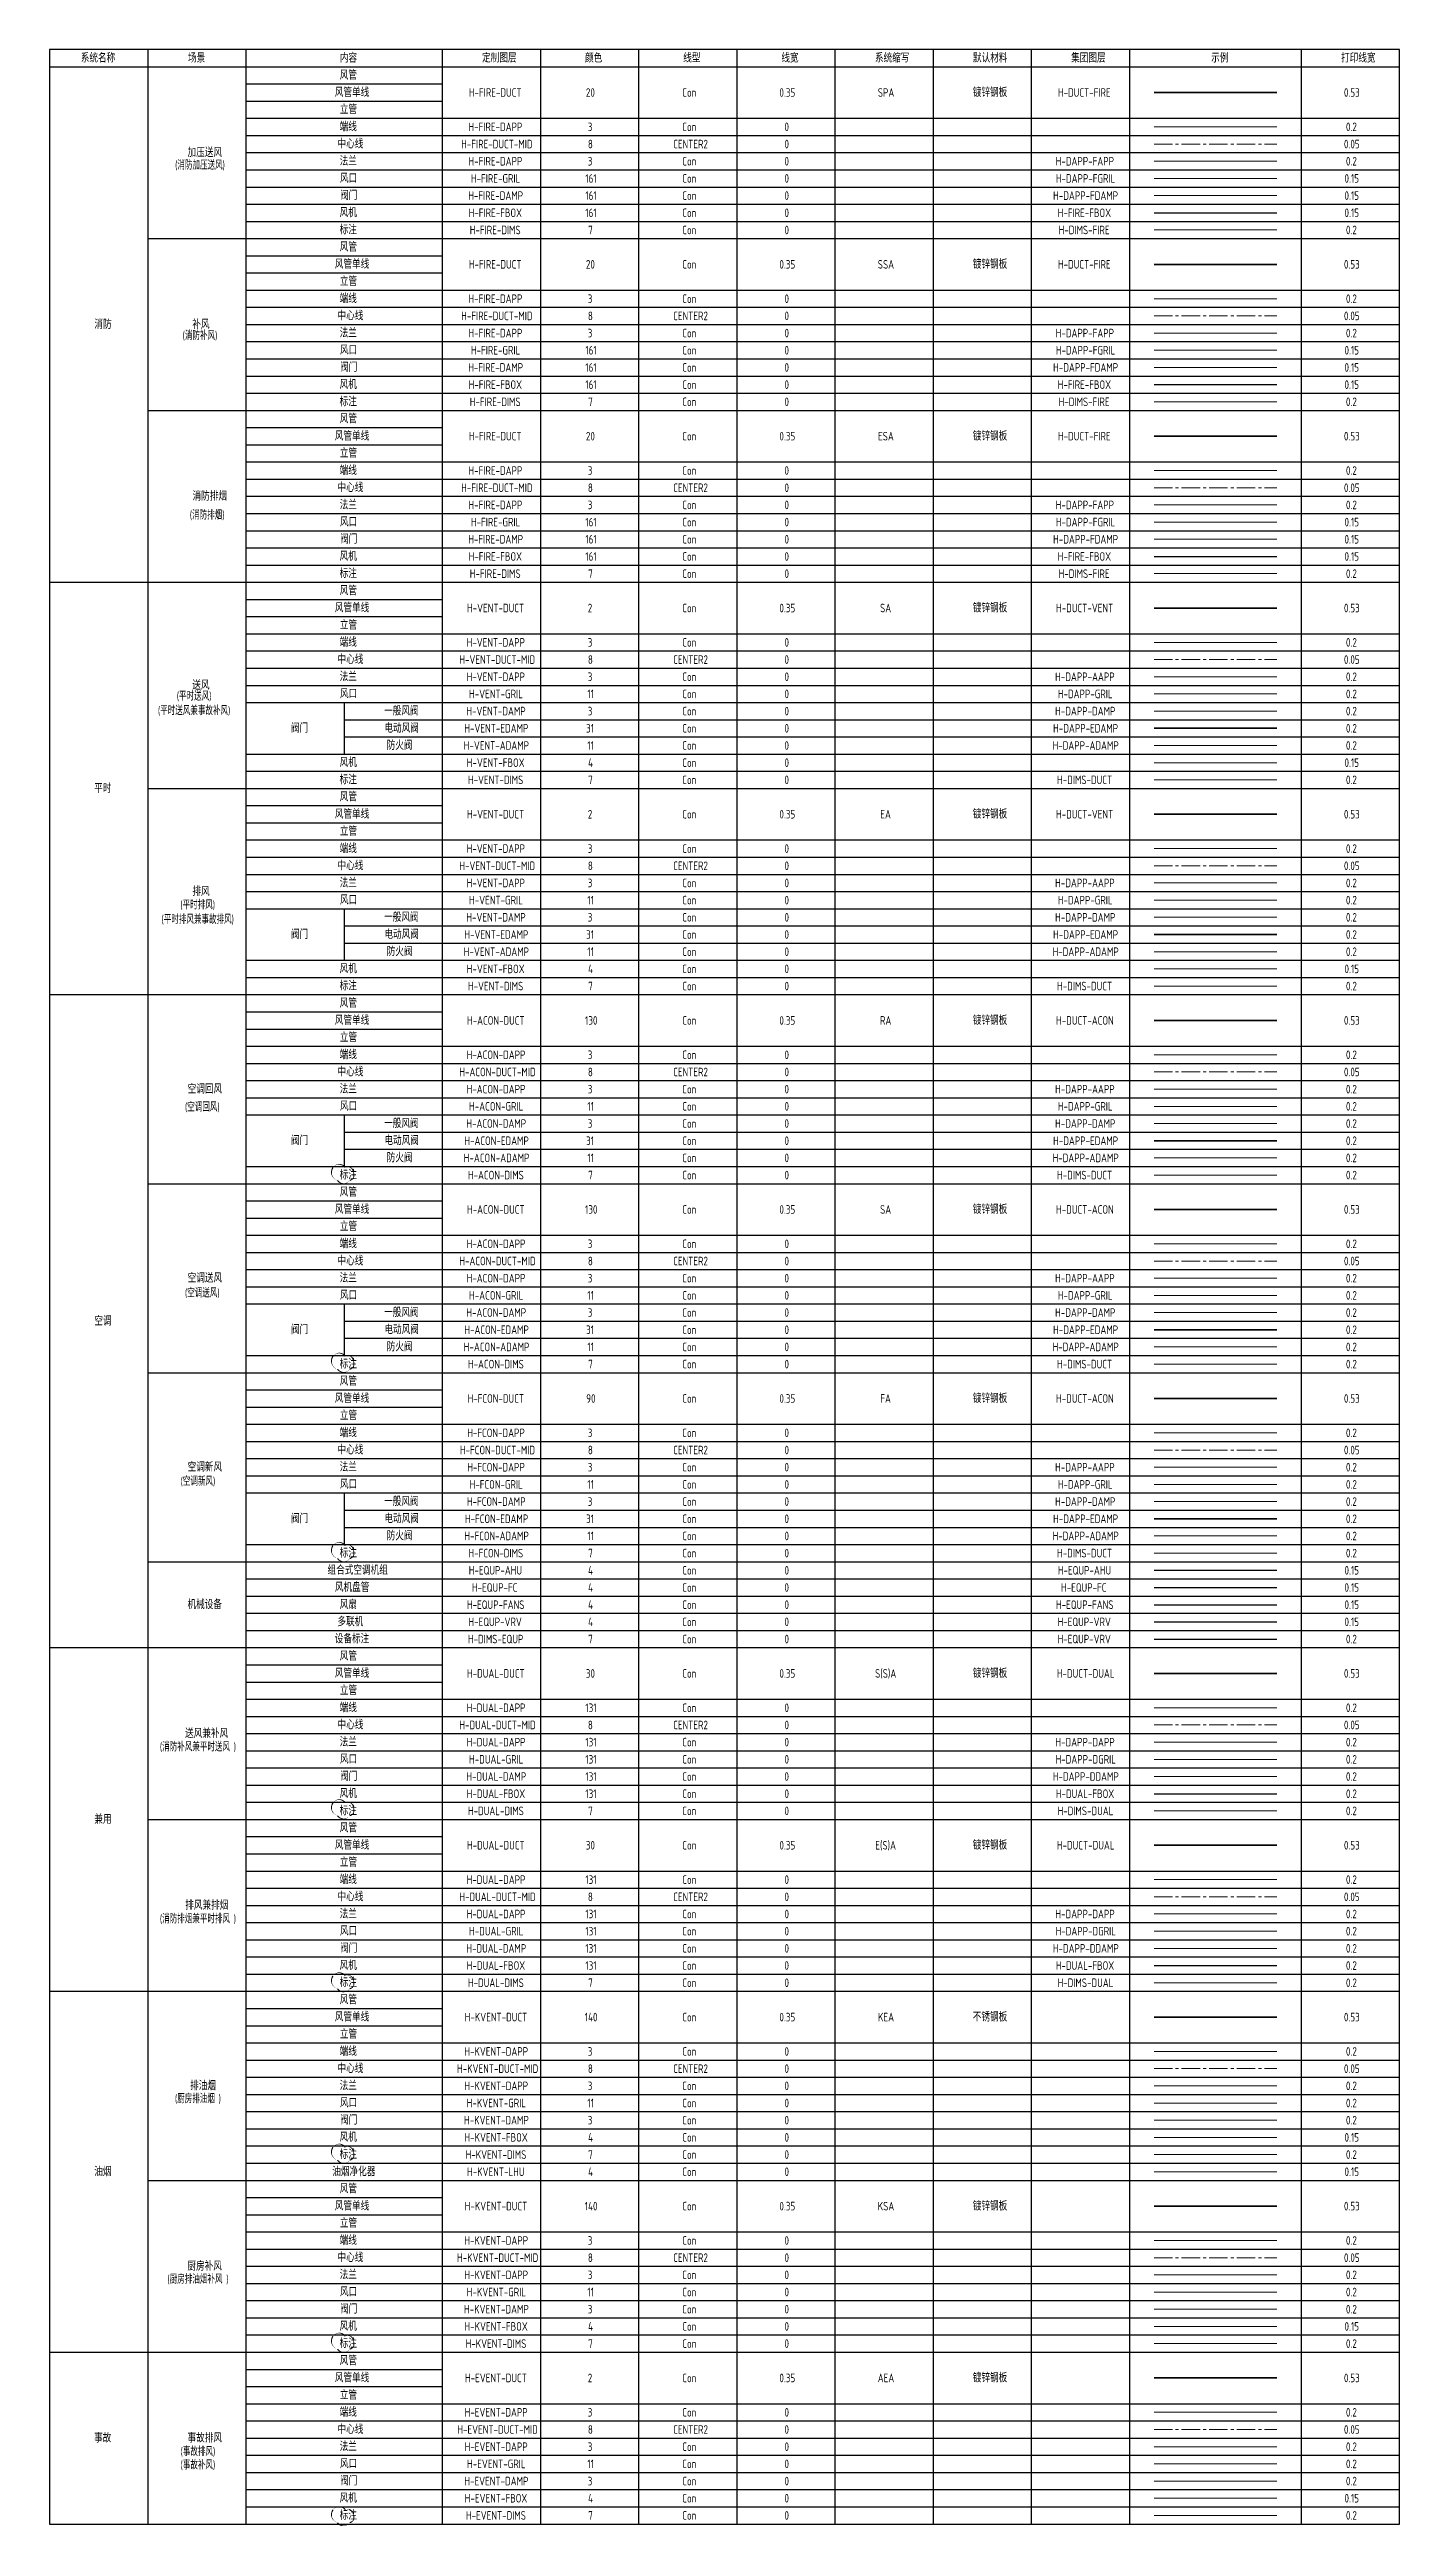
# Model space of a CAD drawing. Extents: x -671963 to 2381076, y -56129 to 1796010.
# Drawn here: x -218998 to -163998, y -24944 to 75955 of the extents above; entities that cross this region are included whole.
import ezdxf
from ezdxf.enums import TextEntityAlignment as Align

# ---------------------------------------------------------------- set-up
doc = ezdxf.new("R2010")
doc.units = 0
doc.header["$LTSCALE"] = 1000
doc.linetypes.add('CENTER2', pattern=[1.125, 0.75, -0.125, 0.125, -0.125])
doc.layers.get('0').update_dxf_attribs({"linetype": 'CONTINUOUS'})
for name, color, linetype, lineweight in [('H-ACON-ADAMP', 11, 'CONTINUOUS', 0), ('H-ACON-DAMP', 3, 'CONTINUOUS', 0), ('H-ACON-DAPP', 3, 'CONTINUOUS', 0), ('H-ACON-DIMS', 7, 'CONTINUOUS', 0), ('H-ACON-DUCT', 130, 'CONTINUOUS', 35), ('H-ACON-DUCT-MID', 8, 'CENTER2', 0), ('H-ACON-EDAMP', 31, 'CONTINUOUS', 35), ('H-ACON-GRIL', 11, 'CONTINUOUS', 0), ('H-DUAL-DAMP', 131, 'CONTINUOUS', 0), ('H-DUAL-DAPP', 131, 'CONTINUOUS', 0), ('H-DUAL-DIMS', 7, 'CONTINUOUS', 0), ('H-DUAL-DUCT', 30, 'CONTINUOUS', 35), ('H-DUAL-DUCT-MID', 8, 'CENTER2', 0), ('H-DUAL-GRIL', 131, 'CONTINUOUS', 0), ('H-EVENT-DAMP', 3, 'CONTINUOUS', 0), ('H-EVENT-DAPP', 3, 'CONTINUOUS', 0), ('H-EVENT-DIMS', 7, 'CONTINUOUS', 0), ('H-EVENT-DUCT', 2, 'CONTINUOUS', 35), ('H-EVENT-DUCT-MID', 8, 'CENTER2', 0), ('H-EVENT-FBOX', 4, 'CONTINUOUS', 0), ('H-EVENT-GRIL', 11, 'CONTINUOUS', 0), ('H-FCON-ADAMP', 11, 'CONTINUOUS', 0), ('H-FCON-DAMP', 3, 'CONTINUOUS', 0), ('H-FCON-DAPP', 3, 'CONTINUOUS', 0), ('H-FCON-DIMS', 7, 'CONTINUOUS', 0), ('H-FCON-DUCT', 90, 'CONTINUOUS', 35), ('H-FCON-DUCT-MID', 8, 'CENTER2', 0), ('H-FCON-EDAMP', 31, 'CONTINUOUS', 35), ('H-FCON-GRIL', 11, 'CONTINUOUS', 0), ('H-FIRE-DAMP', 161, 'CONTINUOUS', 0), ('H-FIRE-DAPP', 3, 'CONTINUOUS', 0), ('H-FIRE-DIMS', 7, 'CONTINUOUS', 0), ('H-FIRE-DUCT', 20, 'CONTINUOUS', 35), ('H-FIRE-DUCT-MID', 8, 'CENTER2', 0), ('H-FIRE-GRIL', 161, 'CONTINUOUS', 0), ('H-KVENT-DAMP', 3, 'CONTINUOUS', 0), ('H-KVENT-DAPP', 3, 'CONTINUOUS', 0), ('H-KVENT-DIMS', 7, 'CONTINUOUS', 0), ('H-KVENT-DUCT', 140, 'CONTINUOUS', 35), ('H-KVENT-DUCT-MID', 8, 'CENTER2', 0), ('H-KVENT-FBOX', 4, 'CONTINUOUS', 0), ('H-KVENT-GRIL', 11, 'CONTINUOUS', 0), ('H-KVENT-LHU', 4, 'CONTINUOUS', 0), ('H-VENT-ADAMP', 11, 'CONTINUOUS', 0), ('H-VENT-DAMP', 3, 'CONTINUOUS', 0), ('H-VENT-DAPP', 3, 'CONTINUOUS', 0), ('H-VENT-DIMS', 7, 'CONTINUOUS', 0), ('H-VENT-DUCT', 2, 'CONTINUOUS', 35), ('H-VENT-DUCT-MID', 8, 'CENTER2', 0), ('H-VENT-EDAMP', 31, 'CONTINUOUS', 35), ('H-VENT-FBOX', 4, 'CONTINUOUS', 0), ('H-VENT-GRIL', 11, 'CONTINUOUS', 0)]:
    doc.layers.add(name, color=color, linetype=linetype, lineweight=lineweight)
for name, color, linetype in [('H-DIMS-EQUP', 7, 'CONTINUOUS'), ('H-DUAL-FBOX', 131, 'CONTINUOUS'), ('H-EQUP-AHU', 4, 'CONTINUOUS'), ('H-EQUP-FANS', 4, 'CONTINUOUS'), ('H-EQUP-FC', 4, 'CONTINUOUS'), ('H-EQUP-VRV', 4, 'CONTINUOUS'), ('H-FIRE-FBOX', 161, 'CONTINUOUS'), ('TWT_TAB', 7, 'CONTINUOUS')]:
    doc.layers.add(name, color=color, linetype=linetype)
doc.layers.add('天华暖通', color=6, linetype='CONTINUOUS', plot=False)
doc.styles.add('TH-STYLE3', font='tssdeng.shx', dxfattribs={"width": 0.8, "bigfont": 'tssdchn.shx'})

msp = doc.modelspace()

# ---------------------------------------------------------------- texts
at = {"color": 3, "style": 'TH-STYLE3', "width": 0.7}
for s, height, p in [('(消防加压送风)', 337.58865, (-212867.6071, 71066.8801)), ('(消防补风)', 337.58865, (-212867.6071, 64125.4695)), ('(消防排烟)', 337.58865, (-212575.6621, 56813.9272)), ('(平时送风)', 337.58865, (-213106.8938, 49436.6814)), ('(平时送风兼事故补风)', 337.588652, (-213106.8938, 48846.7716)), ('(平时排风兼事故排风)', 337.588652, (-212960.7275, 40341.1452)), ('(平时排风)', 337.58865, (-212960.7275, 40931.055)), ('(空调回风)', 337.58865, (-212773.5565, 32697.7479)), ('(空调送风)', 337.58865, (-212773.5565, 25125.3537)), ('(空调新风)', 337.58865, (-212951.0889, 17452.6121)), ('(消防补风兼平时送风 )', 337.588652, (-212951.0889, 6633.5375)), ('(消防排烟兼平时排风 )', 337.588652, (-212951.0889, -372.7716)), ('(厨房排油烟 )', 337.58865, (-212951.0889, -7696.9277)), ('(厨房排油烟补风 )', 337.58865, (-212951.0889, -15052.7137)), ('(事故排风)', 337.58865, (-212951.0889, -22073.6356)), ('(事故补风)', 337.58865, (-212952.4352, -22619.5909))]:
    msp.add_text(s, height=height, dxfattribs=at).set_placement(p, align=Align.CENTER)
at = {"layer": 'TWT_TAB', "style": 'TH-STYLE3', "width": 0.8}
for s, height, p in [('系统名称', 337.58865, (-217724.1936, 75430.1611)), ('场景', 337.58865, (-213354.2768, 75430.1611)), ('内容', 337.58865, (-207167.5359, 75430.1611)), ('定制图层', 337.58865, (-201374.5571, 75430.1611)), ('颜色', 337.58865, (-197179.4507, 75430.1611)), ('线型', 337.58865, (-193179.4507, 75430.1611)), ('线宽', 337.58865, (-189180.9401, 75430.1611)), ('系统缩写', 337.58865, (-185367.1103, 75430.1611)), ('默认材料', 337.58865, (-181374.5571, 75430.1611)), ('集团图层', 337.58865, (-177374.5571, 75430.1611)), ('示例', 337.58865, (-171669.0252, 75430.1611)), ('打印线宽', 337.58865, (-166377.5359, 75430.1611)), ('风管', 337.58865, (-207174.9827, 74730.1611)), ('风管单线', 337.58865, (-207374.5571, 74030.1611)), ('立管', 337.58865, (-207170.5146, 73330.1611)), ('H-FIRE-DUCT', 350, (-201913.5819, 74030.1611)), ('20', 350, (-197143.5819, 74030.1611)), ('Con', 350, (-193219.4153, 74030.1611)), ('0.35', 350, (-189260.2486, 74030.1611)), ('SPA', 350, (-185251.4986, 74030.1611)), ('镀锌钢板', 337.58865, (-181382.0039, 74030.1611)), ('H-DUCT-FIRE', 350, (-177913.5819, 74030.1611)), ('0.53', 350, (-166260.2486, 74030.1611)), ('端线', 337.58865, (-207177.9614, 72630.1611)), ('H-FIRE-DAPP', 350, (-201928.1653, 72630.1611)), ('3', 350, (-197070.6653, 72630.1611)), ('Con', 350, (-193219.4153, 72630.1611)), ('0', 350, (-189053.1653, 72630.1611)), ('0.2', 350, (-166178.5819, 72630.1611)), ('加压送风', 337.58865, (-213373.0678, 71580.1611)), ('中心线', 337.58865, (-207264.3444, 71930.1611)), ('H-FIRE-DUCT-MID', 350, (-202225.6653, 71930.1611)), ('8', 350, (-197061.9153, 71930.1611)), ('CENTER2', 350, (-193589.8319, 71930.1611)), ('0', 350, (-189053.1653, 71930.1611)), ('0.05', 350, (-166260.2486, 71930.1611)), ('法兰', 337.58865, (-207176.472, 71230.1611)), ('风口', 337.58865, (-207164.5571, 70530.1611)), ('H-FIRE-DAPP', 350, (-201928.1653, 71230.1611)), ('H-FIRE-GRIL', 350, (-201828.9986, 70530.1611)), ('161', 350, (-197166.9153, 70530.1611)), ('3', 350, (-197070.6653, 71230.1611)), ('Con', 350, (-193219.4153, 71230.1611)), ('Con', 350, (-193219.4153, 70530.1611)), ('0', 350, (-189053.1653, 71230.1611)), ('0', 350, (-189053.1653, 70530.1611)), ('H-DAPP-FAPP', 350, (-178003.9986, 71230.1611)), ('H-DAPP-FGRIL', 350, (-177998.1653, 70530.1611)), ('0.15', 350, (-166236.9153, 70530.1611)), ('0.2', 350, (-166178.5819, 71230.1611)), ('阀门', 337.58865, (-207160.089, 69830.1611)), ('H-FIRE-DAMP', 350, (-201939.8319, 69830.1611)), ('161', 350, (-197166.9153, 69830.1611)), ('Con', 350, (-193219.4153, 69830.1611)), ('0', 350, (-189053.1653, 69830.1611)), ('H-DAPP-FDAMP', 350, (-178108.9986, 69830.1611)), ('0.15', 350, (-166236.9153, 69830.1611)), ('标注', 337.58865, (-207179.4507, 68430.1611)), ('风机', 337.58865, (-207180.9401, 69130.1611)), ('H-FIRE-FBOX', 350, (-201922.3319, 69130.1611)), ('H-FIRE-DIMS', 350, (-201875.6653, 68430.1611)), ('161', 350, (-197166.9153, 69130.1611)), ('7', 350, (-197050.2486, 68430.1611)), ('Con', 350, (-193219.4153, 69130.1611)), ('Con', 350, (-193219.4153, 68430.1611)), ('0', 350, (-189053.1653, 69130.1611)), ('0', 350, (-189053.1653, 68430.1611)), ('H-FIRE-FBOX', 350, (-177922.3319, 69130.1611)), ('H-DIMS-FIRE', 350, (-177884.4153, 68430.1611)), ('0.15', 350, (-166236.9153, 69130.1611)), ('0.2', 350, (-166178.5819, 68430.1611)), ('风管', 337.58865, (-207174.9827, 67730.1611)), ('风管单线', 337.58865, (-207374.5571, 67030.1611)), ('立管', 337.58865, (-207170.5146, 66330.1611)), ('H-FIRE-DUCT', 350, (-201913.5819, 67030.1611)), ('20', 350, (-197143.5819, 67030.1611)), ('Con', 350, (-193219.4153, 67030.1611)), ('0.35', 350, (-189260.2486, 67030.1611)), ('SSA', 350, (-185251.4986, 67030.1611)), ('镀锌钢板', 337.58865, (-181382.0039, 67030.1611)), ('H-DUCT-FIRE', 350, (-177913.5819, 67030.1611)), ('0.53', 350, (-166260.2486, 67030.1611)), ('端线', 337.58865, (-207177.9614, 65630.1611)), ('H-FIRE-DAPP', 350, (-201928.1653, 65630.1611)), ('3', 350, (-197070.6653, 65630.1611)), ('Con', 350, (-193219.4153, 65630.1611)), ('0', 350, (-189053.1653, 65630.1611)), ('0.2', 350, (-166178.5819, 65630.1611)), ('消防', 337.58865, (-217170.5146, 64580.1611)), ('补风', 337.58865, (-213179.4507, 64580.1611)), ('中心线', 337.58865, (-207264.3444, 64930.1611)), ('法兰', 337.58865, (-207176.472, 64230.1611)), ('H-FIRE-DUCT-MID', 350, (-202225.6653, 64930.1611)), ('H-FIRE-DAPP', 350, (-201928.1653, 64230.1611)), ('3', 350, (-197070.6653, 64230.1611)), ('8', 350, (-197061.9153, 64930.1611)), ('CENTER2', 350, (-193589.8319, 64930.1611)), ('Con', 350, (-193219.4153, 64230.1611)), ('0', 350, (-189053.1653, 64930.1611)), ('0', 350, (-189053.1653, 64230.1611)), ('H-DAPP-FAPP', 350, (-178003.9986, 64230.1611)), ('0.05', 350, (-166260.2486, 64930.1611)), ('0.2', 350, (-166178.5819, 64230.1611)), ('风口', 337.58865, (-207164.5571, 63530.1611)), ('H-FIRE-GRIL', 350, (-201828.9986, 63530.1611)), ('161', 350, (-197166.9153, 63530.1611)), ('Con', 350, (-193219.4153, 63530.1611)), ('0', 350, (-189053.1653, 63530.1611)), ('H-DAPP-FGRIL', 350, (-177998.1653, 63530.1611)), ('0.15', 350, (-166236.9153, 63530.1611)), ('阀门', 337.58865, (-207160.089, 62830.1611)), ('H-FIRE-DAMP', 350, (-201939.8319, 62830.1611)), ('161', 350, (-197166.9153, 62830.1611)), ('Con', 350, (-193219.4153, 62830.1611)), ('0', 350, (-189053.1653, 62830.1611)), ('H-DAPP-FDAMP', 350, (-178108.9986, 62830.1611)), ('0.15', 350, (-166236.9153, 62830.1611)), ('标注', 337.58865, (-207179.4507, 61430.1611)), ('风机', 337.58865, (-207180.9401, 62130.1611)), ('H-FIRE-FBOX', 350, (-201922.3319, 62130.1611)), ('H-FIRE-DIMS', 350, (-201875.6653, 61430.1611)), ('161', 350, (-197166.9153, 62130.1611)), ('7', 350, (-197050.2486, 61430.1611)), ('Con', 350, (-193219.4153, 62130.1611)), ('Con', 350, (-193219.4153, 61430.1611)), ('0', 350, (-189053.1653, 62130.1611)), ('0', 350, (-189053.1653, 61430.1611)), ('H-FIRE-FBOX', 350, (-177922.3319, 62130.1611)), ('H-DIMS-FIRE', 350, (-177884.4153, 61430.1611)), ('0.15', 350, (-166236.9153, 62130.1611)), ('0.2', 350, (-166178.5819, 61430.1611)), ('风管', 337.58865, (-207174.9827, 60730.1611)), ('风管单线', 337.58865, (-207374.5571, 60030.1611)), ('立管', 337.58865, (-207170.5146, 59330.1611)), ('H-FIRE-DUCT', 350, (-201913.5819, 60030.1611)), ('20', 350, (-197143.5819, 60030.1611)), ('Con', 350, (-193219.4153, 60030.1611)), ('0.35', 350, (-189260.2486, 60030.1611)), ('ESA', 350, (-185242.7486, 60030.1611)), ('镀锌钢板', 337.58865, (-181382.0039, 60030.1611)), ('H-DUCT-FIRE', 350, (-177913.5819, 60030.1611)), ('0.53', 350, (-166260.2486, 60030.1611)), ('端线', 337.58865, (-207177.9614, 58630.1611)), ('H-FIRE-DAPP', 350, (-201928.1653, 58630.1611)), ('3', 350, (-197070.6653, 58630.1611)), ('Con', 350, (-193219.4153, 58630.1611)), ('0', 350, (-189053.1653, 58630.1611)), ('0.2', 350, (-166178.5819, 58630.1611)), ('消防排烟', 337.58865, (-213173.4933, 57580.1611)), ('中心线', 337.58865, (-207264.3444, 57930.1611)), ('法兰', 337.58865, (-207176.472, 57230.1611)), ('H-FIRE-DUCT-MID', 350, (-202225.6653, 57930.1611)), ('H-FIRE-DAPP', 350, (-201928.1653, 57230.1611)), ('3', 350, (-197070.6653, 57230.1611)), ('8', 350, (-197061.9153, 57930.1611)), ('CENTER2', 350, (-193589.8319, 57930.1611)), ('Con', 350, (-193219.4153, 57230.1611)), ('0', 350, (-189053.1653, 57930.1611)), ('0', 350, (-189053.1653, 57230.1611)), ('H-DAPP-FAPP', 350, (-178003.9986, 57230.1611)), ('0.05', 350, (-166260.2486, 57930.1611)), ('0.2', 350, (-166178.5819, 57230.1611)), ('风口', 337.58865, (-207164.5571, 56530.1611)), ('H-FIRE-GRIL', 350, (-201828.9986, 56530.1611)), ('161', 350, (-197166.9153, 56530.1611)), ('Con', 350, (-193219.4153, 56530.1611)), ('0', 350, (-189053.1653, 56530.1611)), ('H-DAPP-FGRIL', 350, (-177998.1653, 56530.1611)), ('0.15', 350, (-166236.9153, 56530.1611)), ('风机', 337.58865, (-207180.9401, 55130.1611)), ('阀门', 337.58865, (-207160.089, 55830.1611)), ('H-FIRE-DAMP', 350, (-201939.8319, 55830.1611)), ('161', 350, (-197166.9153, 55830.1611)), ('Con', 350, (-193219.4153, 55830.1611)), ('0', 350, (-189053.1653, 55830.1611)), ('H-DAPP-FDAMP', 350, (-178108.9986, 55830.1611)), ('0.15', 350, (-166236.9153, 55830.1611)), ('标注', 337.58865, (-207179.4507, 54430.1611)), ('H-FIRE-FBOX', 350, (-201922.3319, 55130.1611)), ('H-FIRE-DIMS', 350, (-201875.6653, 54430.1611)), ('161', 350, (-197166.9153, 55130.1611)), ('7', 350, (-197050.2486, 54430.1611)), ('Con', 350, (-193219.4153, 55130.1611)), ('Con', 350, (-193219.4153, 54430.1611)), ('0', 350, (-189053.1653, 55130.1611)), ('0', 350, (-189053.1653, 54430.1611)), ('H-FIRE-FBOX', 350, (-177922.3319, 55130.1611)), ('H-DIMS-FIRE', 350, (-177884.4153, 54430.1611)), ('0.15', 350, (-166236.9153, 55130.1611)), ('0.2', 350, (-166178.5819, 54430.1611)), ('风管', 337.58865, (-207174.9827, 53730.1611)), ('风管单线', 337.58865, (-207374.5571, 53030.1611)), ('立管', 337.58865, (-207170.5146, 52330.1611)), ('H-VENT-DUCT', 350, (-201989.4153, 53030.1611)), ('2', 350, (-197067.7486, 53030.1611)), ('Con', 350, (-193219.4153, 53030.1611)), ('0.35', 350, (-189260.2486, 53030.1611)), ('SA', 350, (-185158.1653, 53030.1611)), ('镀锌钢板', 337.58865, (-181382.0039, 53030.1611)), ('H-DUCT-VENT', 350, (-177989.4153, 53030.1611)), ('0.53', 350, (-166260.2486, 53030.1611)), ('端线', 337.58865, (-207177.9614, 51630.1611)), ('H-VENT-DAPP', 350, (-202003.9986, 51630.1611)), ('3', 350, (-197070.6653, 51630.1611)), ('Con', 350, (-193219.4153, 51630.1611)), ('0', 350, (-189053.1653, 51630.1611)), ('0.2', 350, (-166178.5819, 51630.1611)), ('中心线', 337.58865, (-207264.3444, 50930.1611)), ('法兰', 337.58865, (-207176.472, 50230.1611)), ('H-VENT-DUCT-MID', 350, (-202301.4986, 50930.1611)), ('H-VENT-DAPP', 350, (-202003.9986, 50230.1611)), ('3', 350, (-197070.6653, 50230.1611)), ('8', 350, (-197061.9153, 50930.1611)), ('CENTER2', 350, (-193589.8319, 50930.1611)), ('Con', 350, (-193219.4153, 50230.1611)), ('0', 350, (-189053.1653, 50930.1611)), ('0', 350, (-189053.1653, 50230.1611)), ('H-DAPP-AAPP', 350, (-178027.3319, 50230.1611)), ('0.05', 350, (-166260.2486, 50930.1611)), ('0.2', 350, (-166178.5819, 50230.1611)), ('送风', 337.58865, (-213180.9401, 49880.1611)), ('风口', 337.58865, (-207164.5571, 49530.1611)), ('H-VENT-GRIL', 350, (-201904.8319, 49530.1611)), ('11', 350, (-197085.2486, 49530.1611)), ('Con', 350, (-193219.4153, 49530.1611)), ('0', 350, (-189053.1653, 49530.1611)), ('H-DAPP-GRIL', 350, (-177916.4986, 49530.1611)), ('0.2', 350, (-166178.5819, 49530.1611)), ('阀门', 337.58865, (-209160.089, 48130.1611)), ('一般风阀', 337.58865, (-205365.621, 48830.1611)), ('电动风阀', 337.58865, (-205353.7061, 48130.1611)), ('H-VENT-EDAMP', 350, (-202097.3319, 48130.1611)), ('H-VENT-DAMP', 350, (-202015.6653, 48830.1611)), ('31', 350, (-197134.8319, 48130.1611)), ('3', 350, (-197070.6653, 48830.1611)), ('Con', 350, (-193219.4153, 48830.1611)), ('Con', 350, (-193219.4153, 48130.1611)), ('0', 350, (-189053.1653, 48830.1611)), ('0', 350, (-189053.1653, 48130.1611)), ('H-DAPP-EDAMP', 350, (-178108.9986, 48130.1611)), ('H-DAPP-DAMP', 350, (-178027.3319, 48830.1611)), ('0.2', 350, (-166178.5819, 48830.1611)), ('0.2', 350, (-166178.5819, 48130.1611)), ('防火阀', 337.58865, (-205261.3656, 47430.1611)), ('H-VENT-ADAMP', 350, (-202120.6653, 47430.1611)), ('11', 350, (-197085.2486, 47430.1611)), ('Con', 350, (-193219.4153, 47430.1611)), ('0', 350, (-189053.1653, 47430.1611)), ('H-DAPP-ADAMP', 350, (-178132.3319, 47430.1611)), ('0.2', 350, (-166178.5819, 47430.1611)), ('风机', 337.58865, (-207180.9401, 46730.1611)), ('H-VENT-FBOX', 350, (-201998.1653, 46730.1611)), ('4', 350, (-197056.0819, 46730.1611)), ('Con', 350, (-193219.4153, 46730.1611)), ('0', 350, (-189053.1653, 46730.1611)), ('0.15', 350, (-166236.9153, 46730.1611)), ('平时', 337.58865, (-217176.472, 45680.1611)), ('标注', 337.58865, (-207179.4507, 46030.1611)), ('风管', 337.58865, (-207174.9827, 45330.1611)), ('H-VENT-DIMS', 350, (-201951.4986, 46030.1611)), ('7', 350, (-197050.2486, 46030.1611)), ('Con', 350, (-193219.4153, 46030.1611)), ('0', 350, (-189053.1653, 46030.1611)), ('H-DIMS-DUCT', 350, (-177948.5819, 46030.1611)), ('0.2', 350, (-166178.5819, 46030.1611)), ('风管单线', 337.58865, (-207374.5571, 44630.1611)), ('H-VENT-DUCT', 350, (-201989.4153, 44630.1611)), ('2', 350, (-197067.7486, 44630.1611)), ('Con', 350, (-193219.4153, 44630.1611)), ('0.35', 350, (-189260.2486, 44630.1611)), ('EA', 350, (-185149.4153, 44630.1611)), ('镀锌钢板', 337.58865, (-181382.0039, 44630.1611)), ('H-DUCT-VENT', 350, (-177989.4153, 44630.1611)), ('0.53', 350, (-166260.2486, 44630.1611)), ('端线', 337.58865, (-207177.9614, 43230.1611)), ('立管', 337.58865, (-207170.5146, 43930.1611)), ('H-VENT-DAPP', 350, (-202003.9986, 43230.1611)), ('3', 350, (-197070.6653, 43230.1611)), ('Con', 350, (-193219.4153, 43230.1611)), ('0', 350, (-189053.1653, 43230.1611)), ('0.2', 350, (-166178.5819, 43230.1611)), ('中心线', 337.58865, (-207264.3444, 42530.1611)), ('H-VENT-DUCT-MID', 350, (-202301.4986, 42530.1611)), ('8', 350, (-197061.9153, 42530.1611)), ('CENTER2', 350, (-193589.8319, 42530.1611)), ('0', 350, (-189053.1653, 42530.1611)), ('0.05', 350, (-166260.2486, 42530.1611)), ('排风', 337.58865, (-213176.472, 41480.1611)), ('法兰', 337.58865, (-207176.472, 41830.1611)), ('风口', 337.58865, (-207164.5571, 41130.1611)), ('H-VENT-DAPP', 350, (-202003.9986, 41830.1611)), ('H-VENT-GRIL', 350, (-201904.8319, 41130.1611)), ('11', 350, (-197085.2486, 41130.1611)), ('3', 350, (-197070.6653, 41830.1611)), ('Con', 350, (-193219.4153, 41830.1611)), ('Con', 350, (-193219.4153, 41130.1611)), ('0', 350, (-189053.1653, 41830.1611)), ('0', 350, (-189053.1653, 41130.1611)), ('H-DAPP-AAPP', 350, (-178027.3319, 41830.1611)), ('H-DAPP-GRIL', 350, (-177916.4986, 41130.1611)), ('0.2', 350, (-166178.5819, 41830.1611)), ('0.2', 350, (-166178.5819, 41130.1611)), ('一般风阀', 337.58865, (-205365.621, 40430.1611)), ('H-VENT-DAMP', 350, (-202015.6653, 40430.1611)), ('3', 350, (-197070.6653, 40430.1611)), ('Con', 350, (-193219.4153, 40430.1611)), ('0', 350, (-189053.1653, 40430.1611)), ('H-DAPP-DAMP', 350, (-178027.3319, 40430.1611)), ('0.2', 350, (-166178.5819, 40430.1611)), ('阀门', 337.58865, (-209160.089, 39730.1611)), ('电动风阀', 337.58865, (-205353.7061, 39730.1611)), ('防火阀', 337.58865, (-205261.3656, 39030.1611)), ('H-VENT-ADAMP', 350, (-202120.6653, 39030.1611)), ('H-VENT-EDAMP', 350, (-202097.3319, 39730.1611)), ('31', 350, (-197134.8319, 39730.1611)), ('11', 350, (-197085.2486, 39030.1611)), ('Con', 350, (-193219.4153, 39730.1611)), ('Con', 350, (-193219.4153, 39030.1611)), ('0', 350, (-189053.1653, 39730.1611)), ('0', 350, (-189053.1653, 39030.1611)), ('H-DAPP-ADAMP', 350, (-178132.3319, 39030.1611)), ('H-DAPP-EDAMP', 350, (-178108.9986, 39730.1611)), ('0.2', 350, (-166178.5819, 39730.1611)), ('0.2', 350, (-166178.5819, 39030.1611)), ('风机', 337.58865, (-207180.9401, 38330.1611)), ('H-VENT-FBOX', 350, (-201998.1653, 38330.1611)), ('4', 350, (-197056.0819, 38330.1611)), ('Con', 350, (-193219.4153, 38330.1611)), ('0', 350, (-189053.1653, 38330.1611)), ('0.15', 350, (-166236.9153, 38330.1611)), ('标注', 337.58865, (-207179.4507, 37630.1611)), ('H-VENT-DIMS', 350, (-201951.4986, 37630.1611)), ('7', 350, (-197050.2486, 37630.1611)), ('Con', 350, (-193219.4153, 37630.1611)), ('0', 350, (-189053.1653, 37630.1611)), ('H-DIMS-DUCT', 350, (-177948.5819, 37630.1611)), ('0.2', 350, (-166178.5819, 37630.1611)), ('风管单线', 337.58865, (-207374.5571, 36230.1611)), ('风管', 337.58865, (-207174.9827, 36930.1611)), ('H-ACON-DUCT', 350, (-201989.4153, 36230.1611)), ('130', 350, (-197178.5819, 36230.1611)), ('Con', 350, (-193219.4153, 36230.1611)), ('0.35', 350, (-189260.2486, 36230.1611)), ('RA', 350, (-185161.0819, 36230.1611)), ('镀锌钢板', 337.58865, (-181382.0039, 36230.1611)), ('H-DUCT-ACON', 350, (-177989.4153, 36230.1611)), ('0.53', 350, (-166260.2486, 36230.1611)), ('立管', 337.58865, (-207170.5146, 35530.1611)), ('中心线', 337.58865, (-207264.3444, 34130.1611)), ('端线', 337.58865, (-207177.9614, 34830.1611)), ('H-ACON-DUCT-MID', 350, (-202301.4986, 34130.1611)), ('H-ACON-DAPP', 350, (-202003.9986, 34830.1611)), ('3', 350, (-197070.6653, 34830.1611)), ('8', 350, (-197061.9153, 34130.1611)), ('CENTER2', 350, (-193589.8319, 34130.1611)), ('Con', 350, (-193219.4153, 34830.1611)), ('0', 350, (-189053.1653, 34830.1611)), ('0', 350, (-189053.1653, 34130.1611)), ('0.05', 350, (-166260.2486, 34130.1611)), ('0.2', 350, (-166178.5819, 34830.1611)), ('空调回风', 337.58865, (-213371.5784, 33430.1611)), ('法兰', 337.58865, (-207176.472, 33430.1611)), ('H-ACON-DAPP', 350, (-202003.9986, 33430.1611)), ('3', 350, (-197070.6653, 33430.1611)), ('Con', 350, (-193219.4153, 33430.1611)), ('0', 350, (-189053.1653, 33430.1611)), ('H-DAPP-AAPP', 350, (-178027.3319, 33430.1611)), ('0.2', 350, (-166178.5819, 33430.1611)), ('风口', 337.58865, (-207164.5571, 32730.1611)), ('一般风阀', 337.58865, (-205365.621, 32030.1611)), ('H-ACON-DAMP', 350, (-202015.6653, 32030.1611)), ('H-ACON-GRIL', 350, (-201904.8319, 32730.1611)), ('11', 350, (-197085.2486, 32730.1611)), ('3', 350, (-197070.6653, 32030.1611)), ('Con', 350, (-193219.4153, 32730.1611)), ('Con', 350, (-193219.4153, 32030.1611)), ('0', 350, (-189053.1653, 32730.1611)), ('0', 350, (-189053.1653, 32030.1611)), ('H-DAPP-DAMP', 350, (-178027.3319, 32030.1611)), ('H-DAPP-GRIL', 350, (-177916.4986, 32730.1611)), ('0.2', 350, (-166178.5819, 32730.1611)), ('0.2', 350, (-166178.5819, 32030.1611)), ('阀门', 337.58865, (-209160.089, 31330.1611)), ('电动风阀', 337.58865, (-205353.7061, 31330.1611)), ('H-ACON-EDAMP', 350, (-202097.3319, 31330.1611)), ('31', 350, (-197134.8319, 31330.1611)), ('Con', 350, (-193219.4153, 31330.1611)), ('0', 350, (-189053.1653, 31330.1611)), ('H-DAPP-EDAMP', 350, (-178108.9986, 31330.1611)), ('0.2', 350, (-166178.5819, 31330.1611)), ('标注', 337.58865, (-207179.4507, 29930.1611)), ('防火阀', 337.58865, (-205261.3656, 30630.1611)), ('H-ACON-ADAMP', 350, (-202120.6653, 30630.1611)), ('H-ACON-DIMS', 350, (-201951.4986, 29930.1611)), ('11', 350, (-197085.2486, 30630.1611)), ('7', 350, (-197050.2486, 29930.1611)), ('Con', 350, (-193219.4153, 30630.1611)), ('Con', 350, (-193219.4153, 29930.1611)), ('0', 350, (-189053.1653, 30630.1611)), ('0', 350, (-189053.1653, 29930.1611)), ('H-DAPP-ADAMP', 350, (-178132.3319, 30630.1611)), ('H-DIMS-DUCT', 350, (-177948.5819, 29930.1611)), ('0.2', 350, (-166178.5819, 30630.1611)), ('0.2', 350, (-166178.5819, 29930.1611)), ('风管', 337.58865, (-207174.9827, 29230.1611)), ('风管单线', 337.58865, (-207374.5571, 28530.1611)), ('H-ACON-DUCT', 350, (-201989.4153, 28530.1611)), ('130', 350, (-197178.5819, 28530.1611)), ('Con', 350, (-193219.4153, 28530.1611)), ('0.35', 350, (-189260.2486, 28530.1611)), ('SA', 350, (-185158.1653, 28530.1611)), ('镀锌钢板', 337.58865, (-181382.0039, 28530.1611)), ('H-DUCT-ACON', 350, (-177989.4153, 28530.1611)), ('0.53', 350, (-166260.2486, 28530.1611)), ('端线', 337.58865, (-207177.9614, 27130.1611)), ('立管', 337.58865, (-207170.5146, 27830.1611)), ('H-ACON-DAPP', 350, (-202003.9986, 27130.1611)), ('3', 350, (-197070.6653, 27130.1611)), ('Con', 350, (-193219.4153, 27130.1611)), ('0', 350, (-189053.1653, 27130.1611)), ('0.2', 350, (-166178.5819, 27130.1611)), ('中心线', 337.58865, (-207264.3444, 26430.1611)), ('H-ACON-DUCT-MID', 350, (-202301.4986, 26430.1611)), ('8', 350, (-197061.9153, 26430.1611)), ('CENTER2', 350, (-193589.8319, 26430.1611)), ('0', 350, (-189053.1653, 26430.1611)), ('0.05', 350, (-166260.2486, 26430.1611)), ('空调送风', 337.58865, (-213371.5784, 25730.1611)), ('法兰', 337.58865, (-207176.472, 25730.1611)), ('风口', 337.58865, (-207164.5571, 25030.1611)), ('H-ACON-DAPP', 350, (-202003.9986, 25730.1611)), ('H-ACON-GRIL', 350, (-201904.8319, 25030.1611)), ('11', 350, (-197085.2486, 25030.1611)), ('3', 350, (-197070.6653, 25730.1611)), ('Con', 350, (-193219.4153, 25730.1611)), ('Con', 350, (-193219.4153, 25030.1611)), ('0', 350, (-189053.1653, 25730.1611)), ('0', 350, (-189053.1653, 25030.1611)), ('H-DAPP-AAPP', 350, (-178027.3319, 25730.1611)), ('H-DAPP-GRIL', 350, (-177916.4986, 25030.1611)), ('0.2', 350, (-166178.5819, 25730.1611)), ('0.2', 350, (-166178.5819, 25030.1611)), ('空调', 337.58865, (-217172.0039, 23980.1611)), ('一般风阀', 337.58865, (-205365.621, 24330.1611)), ('H-ACON-DAMP', 350, (-202015.6653, 24330.1611)), ('3', 350, (-197070.6653, 24330.1611)), ('Con', 350, (-193219.4153, 24330.1611)), ('0', 350, (-189053.1653, 24330.1611)), ('H-DAPP-DAMP', 350, (-178027.3319, 24330.1611)), ('0.2', 350, (-166178.5819, 24330.1611)), ('阀门', 337.58865, (-209160.089, 23630.1611)), ('电动风阀', 337.58865, (-205353.7061, 23630.1611)), ('防火阀', 337.58865, (-205261.3656, 22930.1611)), ('H-ACON-ADAMP', 350, (-202120.6653, 22930.1611)), ('H-ACON-EDAMP', 350, (-202097.3319, 23630.1611)), ('31', 350, (-197134.8319, 23630.1611)), ('11', 350, (-197085.2486, 22930.1611)), ('Con', 350, (-193219.4153, 23630.1611)), ('Con', 350, (-193219.4153, 22930.1611)), ('0', 350, (-189053.1653, 23630.1611)), ('0', 350, (-189053.1653, 22930.1611)), ('H-DAPP-ADAMP', 350, (-178132.3319, 22930.1611)), ('H-DAPP-EDAMP', 350, (-178108.9986, 23630.1611)), ('0.2', 350, (-166178.5819, 23630.1611)), ('0.2', 350, (-166178.5819, 22930.1611)), ('标注', 337.58865, (-207179.4507, 22230.1611)), ('H-ACON-DIMS', 350, (-201951.4986, 22230.1611)), ('7', 350, (-197050.2486, 22230.1611)), ('Con', 350, (-193219.4153, 22230.1611)), ('0', 350, (-189053.1653, 22230.1611)), ('H-DIMS-DUCT', 350, (-177948.5819, 22230.1611)), ('0.2', 350, (-166178.5819, 22230.1611)), ('风管单线', 337.58865, (-207374.5571, 20830.1611)), ('风管', 337.58865, (-207174.9827, 21530.1611)), ('镀锌钢板', 337.58865, (-181382.0039, 20830.1611)), ('立管', 337.58865, (-207170.5146, 20130.1611)), ('H-FCON-DUCT', 350, (-201966.0819, 20830.1611)), ('90', 350, (-197131.9153, 20830.1611)), ('Con', 350, (-193219.4153, 20830.1611)), ('0.35', 350, (-189260.2486, 20830.1611)), ('FA', 350, (-185149.4153, 20830.1611)), ('H-DUCT-ACON', 350, (-177989.4153, 20830.1611)), ('0.53', 350, (-166260.2486, 20830.1611)), ('端线', 337.58865, (-207177.9614, 19430.1611)), ('H-FCON-DAPP', 350, (-201980.6653, 19430.1611)), ('3', 350, (-197070.6653, 19430.1611)), ('Con', 350, (-193219.4153, 19430.1611)), ('0', 350, (-189053.1653, 19430.1611)), ('0.2', 350, (-166178.5819, 19430.1611)), ('空调新风', 337.58865, (-213371.5784, 18030.1611)), ('中心线', 337.58865, (-207264.3444, 18730.1611)), ('法兰', 337.58865, (-207176.472, 18030.1611)), ('H-FCON-DUCT-MID', 350, (-202278.1653, 18730.1611)), ('H-FCON-DAPP', 350, (-201980.6653, 18030.1611)), ('3', 350, (-197070.6653, 18030.1611)), ('8', 350, (-197061.9153, 18730.1611)), ('CENTER2', 350, (-193589.8319, 18730.1611)), ('Con', 350, (-193219.4153, 18030.1611)), ('0', 350, (-189053.1653, 18730.1611)), ('0', 350, (-189053.1653, 18030.1611)), ('H-DAPP-AAPP', 350, (-178027.3319, 18030.1611)), ('0.05', 350, (-166260.2486, 18730.1611)), ('0.2', 350, (-166178.5819, 18030.1611)), ('风口', 337.58865, (-207164.5571, 17330.1611)), ('H-FCON-GRIL', 350, (-201881.4986, 17330.1611)), ('11', 350, (-197085.2486, 17330.1611)), ('Con', 350, (-193219.4153, 17330.1611)), ('0', 350, (-189053.1653, 17330.1611)), ('H-DAPP-GRIL', 350, (-177916.4986, 17330.1611)), ('0.2', 350, (-166178.5819, 17330.1611)), ('阀门', 337.58865, (-209160.089, 15930.1611)), ('一般风阀', 337.58865, (-205365.621, 16630.1611)), ('电动风阀', 337.58865, (-205353.7061, 15930.1611)), ('H-FCON-EDAMP', 350, (-202073.9986, 15930.1611)), ('H-FCON-DAMP', 350, (-201992.3319, 16630.1611)), ('31', 350, (-197134.8319, 15930.1611)), ('3', 350, (-197070.6653, 16630.1611)), ('Con', 350, (-193219.4153, 16630.1611)), ('Con', 350, (-193219.4153, 15930.1611)), ('0', 350, (-189053.1653, 16630.1611)), ('0', 350, (-189053.1653, 15930.1611)), ('H-DAPP-EDAMP', 350, (-178108.9986, 15930.1611)), ('H-DAPP-DAMP', 350, (-178027.3319, 16630.1611)), ('0.2', 350, (-166178.5819, 16630.1611)), ('0.2', 350, (-166178.5819, 15930.1611)), ('防火阀', 337.58865, (-205261.3656, 15230.1611)), ('H-FCON-ADAMP', 350, (-202097.3319, 15230.1611)), ('11', 350, (-197085.2486, 15230.1611)), ('Con', 350, (-193219.4153, 15230.1611)), ('0', 350, (-189053.1653, 15230.1611)), ('H-DAPP-ADAMP', 350, (-178132.3319, 15230.1611)), ('0.2', 350, (-166178.5819, 15230.1611)), ('组合式空调机组', 337.58865, (-207670.9401, 13830.1611)), ('标注', 337.58865, (-207179.4507, 14530.1611)), ('H-FCON-DIMS', 350, (-201928.1653, 14530.1611)), ('H-EQUP-AHU', 350, (-201916.4986, 13830.1611)), ('4', 350, (-197056.0819, 13830.1611)), ('7', 350, (-197050.2486, 14530.1611)), ('Con', 350, (-193219.4153, 14530.1611)), ('Con', 350, (-193219.4153, 13830.1611)), ('0', 350, (-189053.1653, 14530.1611)), ('0', 350, (-189053.1653, 13830.1611)), ('H-DIMS-DUCT', 350, (-177948.5819, 14530.1611)), ('H-EQUP-AHU', 350, (-177916.4986, 13830.1611)), ('0.15', 350, (-166236.9153, 13830.1611)), ('0.2', 350, (-166178.5819, 14530.1611)), ('风机盘管', 337.58865, (-207371.5784, 13130.1611)), ('H-EQUP-FC', 350, (-201788.1653, 13130.1611)), ('4', 350, (-197056.0819, 13130.1611)), ('Con', 350, (-193219.4153, 13130.1611)), ('0', 350, (-189053.1653, 13130.1611)), ('H-EQUP-FC', 350, (-177788.1653, 13130.1611)), ('0.15', 350, (-166236.9153, 13130.1611)), ('机械设备', 337.58865, (-213377.5359, 12430.1611)), ('风扇', 337.58865, (-207173.4933, 12430.1611)), ('H-EQUP-FANS', 350, (-201992.3319, 12430.1611)), ('4', 350, (-197056.0819, 12430.1611)), ('Con', 350, (-193219.4153, 12430.1611)), ('0', 350, (-189053.1653, 12430.1611)), ('H-EQUP-FANS', 350, (-177992.3319, 12430.1611)), ('0.15', 350, (-166236.9153, 12430.1611)), ('设备标注', 337.58865, (-207376.0465, 11030.1611)), ('多联机', 337.58865, (-207267.3231, 11730.1611)), ('H-DIMS-EQUP', 350, (-201951.4986, 11030.1611)), ('H-EQUP-VRV', 350, (-201928.1653, 11730.1611)), ('4', 350, (-197056.0819, 11730.1611)), ('7', 350, (-197050.2486, 11030.1611)), ('Con', 350, (-193219.4153, 11730.1611)), ('Con', 350, (-193219.4153, 11030.1611)), ('0', 350, (-189053.1653, 11730.1611)), ('0', 350, (-189053.1653, 11030.1611)), ('H-EQUP-VRV', 350, (-177928.1653, 11730.1611)), ('H-EQUP-VRV', 350, (-177928.1653, 11030.1611)), ('0.15', 350, (-166236.9153, 11730.1611)), ('0.2', 350, (-166178.5819, 11030.1611)), ('风管', 337.58865, (-207174.9827, 10330.1611)), ('风管单线', 337.58865, (-207374.5571, 9630.1611)), ('立管', 337.58865, (-207170.5146, 8930.1611)), ('H-DUAL-DUCT', 350, (-201989.4153, 9630.1611)), ('30', 350, (-197146.4986, 9630.1611)), ('Con', 350, (-193219.4153, 9630.1611)), ('0.35', 350, (-189260.2486, 9630.1611)), ('S(S)A', 350, (-185362.3319, 9630.1611)), ('镀锌钢板', 337.58865, (-181382.0039, 9630.1611)), ('H-DUCT-DUAL', 350, (-177957.3319, 9630.1611)), ('0.53', 350, (-166260.2486, 9630.1611)), ('端线', 337.58865, (-207177.9614, 8230.1611)), ('H-DUAL-DAPP', 350, (-202003.9986, 8230.1611)), ('131', 350, (-197166.9153, 8230.1611)), ('Con', 350, (-193219.4153, 8230.1611)), ('0', 350, (-189053.1653, 8230.1611)), ('0.2', 350, (-166178.5819, 8230.1611)), ('送风兼补风', 337.58865, (-213475.8337, 7180.1611)), ('中心线', 337.58865, (-207264.3444, 7530.1611)), ('法兰', 337.58865, (-207176.472, 6830.1611)), ('H-DUAL-DUCT-MID', 350, (-202301.4986, 7530.1611)), ('H-DUAL-DAPP', 350, (-202003.9986, 6830.1611)), ('131', 350, (-197166.9153, 6830.1611)), ('8', 350, (-197061.9153, 7530.1611)), ('CENTER2', 350, (-193589.8319, 7530.1611)), ('Con', 350, (-193219.4153, 6830.1611)), ('0', 350, (-189053.1653, 7530.1611)), ('0', 350, (-189053.1653, 6830.1611)), ('H-DAPP-DAPP', 350, (-178015.6653, 6830.1611)), ('0.05', 350, (-166260.2486, 7530.1611)), ('0.2', 350, (-166178.5819, 6830.1611)), ('风口', 337.58865, (-207164.5571, 6130.1611)), ('H-DUAL-GRIL', 350, (-201904.8319, 6130.1611)), ('131', 350, (-197166.9153, 6130.1611)), ('Con', 350, (-193219.4153, 6130.1611)), ('0', 350, (-189053.1653, 6130.1611)), ('H-DAPP-DGRIL', 350, (-178009.8319, 6130.1611)), ('0.2', 350, (-166178.5819, 6130.1611)), ('风机', 337.58865, (-207180.9401, 4730.1611)), ('阀门', 337.58865, (-207160.089, 5430.1611)), ('H-DUAL-DAMP', 350, (-202015.6653, 5430.1611)), ('H-DUAL-FBOX', 350, (-201998.1653, 4730.1611)), ('131', 350, (-197166.9153, 5430.1611)), ('131', 350, (-197166.9153, 4730.1611)), ('Con', 350, (-193219.4153, 5430.1611)), ('Con', 350, (-193219.4153, 4730.1611)), ('0', 350, (-189053.1653, 5430.1611)), ('0', 350, (-189053.1653, 4730.1611)), ('H-DAPP-DDAMP', 350, (-178120.6653, 5430.1611)), ('H-DUAL-FBOX', 350, (-177998.1653, 4730.1611)), ('0.2', 350, (-166178.5819, 5430.1611)), ('0.2', 350, (-166178.5819, 4730.1611)), ('兼用', 337.58865, (-217172.0039, 3680.1611)), ('标注', 337.58865, (-207179.4507, 4030.1611)), ('H-DUAL-DIMS', 350, (-201951.4986, 4030.1611)), ('7', 350, (-197050.2486, 4030.1611)), ('Con', 350, (-193219.4153, 4030.1611)), ('0', 350, (-189053.1653, 4030.1611)), ('H-DIMS-DUAL', 350, (-177928.1653, 4030.1611)), ('0.2', 350, (-166178.5819, 4030.1611)), ('风管', 337.58865, (-207174.9827, 3330.1611)), ('风管单线', 337.58865, (-207374.5571, 2630.1611)), ('立管', 337.58865, (-207170.5146, 1930.1611)), ('H-DUAL-DUCT', 350, (-201989.4153, 2630.1611)), ('30', 350, (-197146.4986, 2630.1611)), ('Con', 350, (-193219.4153, 2630.1611)), ('0.35', 350, (-189260.2486, 2630.1611)), ('E(S)A', 350, (-185353.5819, 2630.1611)), ('镀锌钢板', 337.58865, (-181382.0039, 2630.1611)), ('H-DUCT-DUAL', 350, (-177957.3319, 2630.1611)), ('0.53', 350, (-166260.2486, 2630.1611)), ('端线', 337.58865, (-207177.9614, 1230.1611)), ('H-DUAL-DAPP', 350, (-202003.9986, 1230.1611)), ('131', 350, (-197166.9153, 1230.1611)), ('Con', 350, (-193219.4153, 1230.1611)), ('0', 350, (-189053.1653, 1230.1611)), ('0.2', 350, (-166178.5819, 1230.1611)), ('排风兼排烟', 337.58865, (-213468.3869, 180.1611)), ('中心线', 337.58865, (-207264.3444, 530.1611)), ('法兰', 337.58865, (-207176.472, -169.8389)), ('H-DUAL-DUCT-MID', 350, (-202301.4986, 530.1611)), ('H-DUAL-DAPP', 350, (-202003.9986, -169.8389)), ('131', 350, (-197166.9153, -169.8389)), ('8', 350, (-197061.9153, 530.1611)), ('CENTER2', 350, (-193589.8319, 530.1611)), ('Con', 350, (-193219.4153, -169.8389)), ('0', 350, (-189053.1653, 530.1611)), ('0', 350, (-189053.1653, -169.8389)), ('H-DAPP-DAPP', 350, (-178015.6653, -169.8389)), ('0.05', 350, (-166260.2486, 530.1611)), ('0.2', 350, (-166178.5819, -169.8389)), ('风口', 337.58865, (-207164.5571, -869.8389)), ('H-DUAL-GRIL', 350, (-201904.8319, -869.8389)), ('131', 350, (-197166.9153, -869.8389)), ('Con', 350, (-193219.4153, -869.8389)), ('0', 350, (-189053.1653, -869.8389)), ('H-DAPP-DGRIL', 350, (-178009.8319, -869.8389)), ('0.2', 350, (-166178.5819, -869.8389)), ('风机', 337.58865, (-207180.9401, -2269.8389)), ('阀门', 337.58865, (-207160.089, -1569.8389)), ('H-DUAL-DAMP', 350, (-202015.6653, -1569.8389)), ('H-DUAL-FBOX', 350, (-201998.1653, -2269.8389)), ('131', 350, (-197166.9153, -1569.8389)), ('131', 350, (-197166.9153, -2269.8389)), ('Con', 350, (-193219.4153, -1569.8389)), ('Con', 350, (-193219.4153, -2269.8389)), ('0', 350, (-189053.1653, -1569.8389)), ('0', 350, (-189053.1653, -2269.8389)), ('H-DAPP-DDAMP', 350, (-178120.6653, -1569.8389)), ('H-DUAL-FBOX', 350, (-177998.1653, -2269.8389)), ('0.2', 350, (-166178.5819, -1569.8389)), ('0.2', 350, (-166178.5819, -2269.8389)), ('标注', 337.58865, (-207179.4507, -2969.8389)), ('H-DUAL-DIMS', 350, (-201951.4986, -2969.8389)), ('7', 350, (-197050.2486, -2969.8389)), ('Con', 350, (-193219.4153, -2969.8389)), ('0', 350, (-189053.1653, -2969.8389)), ('H-DIMS-DUAL', 350, (-177928.1653, -2969.8389)), ('0.2', 350, (-166178.5819, -2969.8389)), ('风管单线', 337.58865, (-207374.5571, -4369.8389)), ('风管', 337.58865, (-207174.9827, -3669.8389)), ('H-KVENT-DUCT', 350, (-202082.7486, -4369.8389)), ('140', 350, (-197190.2486, -4369.8389)), ('Con', 350, (-193219.4153, -4369.8389)), ('0.35', 350, (-189260.2486, -4369.8389)), ('KEA', 350, (-185242.7486, -4369.8389)), ('不锈钢板', 337.58865, (-181382.0039, -4369.8389)), ('0.53', 350, (-166260.2486, -4369.8389)), ('立管', 337.58865, (-207170.5146, -5069.8389)), ('端线', 337.58865, (-207177.9614, -5769.8389)), ('H-KVENT-DAPP', 350, (-202097.3319, -5769.8389)), ('3', 350, (-197070.6653, -5769.8389)), ('Con', 350, (-193219.4153, -5769.8389)), ('0', 350, (-189053.1653, -5769.8389)), ('0.2', 350, (-166178.5819, -5769.8389)), ('排油烟', 337.58865, (-213271.7912, -7169.8389)), ('中心线', 337.58865, (-207264.3444, -6469.8389)), ('法兰', 337.58865, (-207176.472, -7169.8389)), ('H-KVENT-DUCT-MID', 350, (-202394.8319, -6469.8389)), ('H-KVENT-DAPP', 350, (-202097.3319, -7169.8389)), ('3', 350, (-197070.6653, -7169.8389)), ('8', 350, (-197061.9153, -6469.8389)), ('CENTER2', 350, (-193589.8319, -6469.8389)), ('Con', 350, (-193219.4153, -7169.8389)), ('0', 350, (-189053.1653, -6469.8389)), ('0', 350, (-189053.1653, -7169.8389)), ('0.05', 350, (-166260.2486, -6469.8389)), ('0.2', 350, (-166178.5819, -7169.8389)), ('风口', 337.58865, (-207164.5571, -7869.8389)), ('H-KVENT-GRIL', 350, (-201998.1653, -7869.8389)), ('11', 350, (-197085.2486, -7869.8389)), ('Con', 350, (-193219.4153, -7869.8389)), ('0', 350, (-189053.1653, -7869.8389)), ('0.2', 350, (-166178.5819, -7869.8389)), ('风机', 337.58865, (-207180.9401, -9269.8389)), ('阀门', 337.58865, (-207160.089, -8569.8389)), ('H-KVENT-DAMP', 350, (-202108.9986, -8569.8389)), ('H-KVENT-FBOX', 350, (-202091.4986, -9269.8389)), ('3', 350, (-197070.6653, -8569.8389)), ('4', 350, (-197056.0819, -9269.8389)), ('Con', 350, (-193219.4153, -8569.8389)), ('Con', 350, (-193219.4153, -9269.8389)), ('0', 350, (-189053.1653, -8569.8389)), ('0', 350, (-189053.1653, -9269.8389)), ('0.15', 350, (-166236.9153, -9269.8389)), ('0.2', 350, (-166178.5819, -8569.8389)), ('标注', 337.58865, (-207179.4507, -9969.8389)), ('H-KVENT-DIMS', 350, (-202044.8319, -9969.8389)), ('7', 350, (-197050.2486, -9969.8389)), ('Con', 350, (-193219.4153, -9969.8389)), ('0', 350, (-189053.1653, -9969.8389)), ('0.2', 350, (-166178.5819, -9969.8389)), ('油烟', 337.58865, (-217176.472, -10669.8389)), ('油烟净化器', 337.58865, (-207477.3231, -10669.8389)), ('风管', 337.58865, (-207174.9827, -11369.8389)), ('H-KVENT-LHU', 350, (-201986.4986, -10669.8389)), ('4', 350, (-197056.0819, -10669.8389)), ('Con', 350, (-193219.4153, -10669.8389)), ('0', 350, (-189053.1653, -10669.8389)), ('0.15', 350, (-166236.9153, -10669.8389)), ('风管单线', 337.58865, (-207374.5571, -12069.8389)), ('H-KVENT-DUCT', 350, (-202082.7486, -12069.8389)), ('140', 350, (-197190.2486, -12069.8389)), ('Con', 350, (-193219.4153, -12069.8389)), ('0.35', 350, (-189260.2486, -12069.8389)), ('KSA', 350, (-185254.4153, -12069.8389)), ('镀锌钢板', 337.58865, (-181382.0039, -12069.8389)), ('0.53', 350, (-166260.2486, -12069.8389)), ('端线', 337.58865, (-207177.9614, -13469.8389)), ('立管', 337.58865, (-207170.5146, -12769.8389)), ('中心线', 337.58865, (-207264.3444, -14169.8389)), ('H-KVENT-DUCT-MID', 350, (-202394.8319, -14169.8389)), ('H-KVENT-DAPP', 350, (-202097.3319, -13469.8389)), ('3', 350, (-197070.6653, -13469.8389)), ('8', 350, (-197061.9153, -14169.8389)), ('CENTER2', 350, (-193589.8319, -14169.8389)), ('Con', 350, (-193219.4153, -13469.8389)), ('0', 350, (-189053.1653, -13469.8389)), ('0', 350, (-189053.1653, -14169.8389)), ('0.05', 350, (-166260.2486, -14169.8389)), ('0.2', 350, (-166178.5819, -13469.8389)), ('厨房补风', 337.58865, (-213379.0252, -14519.8389)), ('法兰', 337.58865, (-207176.472, -14869.8389)), ('H-KVENT-DAPP', 350, (-202097.3319, -14869.8389)), ('3', 350, (-197070.6653, -14869.8389)), ('Con', 350, (-193219.4153, -14869.8389)), ('0', 350, (-189053.1653, -14869.8389)), ('0.2', 350, (-166178.5819, -14869.8389)), ('风口', 337.58865, (-207164.5571, -15569.8389)), ('阀门', 337.58865, (-207160.089, -16269.8389)), ('H-KVENT-DAMP', 350, (-202108.9986, -16269.8389)), ('H-KVENT-GRIL', 350, (-201998.1653, -15569.8389)), ('11', 350, (-197085.2486, -15569.8389)), ('3', 350, (-197070.6653, -16269.8389)), ('Con', 350, (-193219.4153, -15569.8389)), ('Con', 350, (-193219.4153, -16269.8389)), ('0', 350, (-189053.1653, -15569.8389)), ('0', 350, (-189053.1653, -16269.8389)), ('0.2', 350, (-166178.5819, -15569.8389)), ('0.2', 350, (-166178.5819, -16269.8389)), ('风机', 337.58865, (-207180.9401, -16969.8389)), ('H-KVENT-FBOX', 350, (-202091.4986, -16969.8389)), ('4', 350, (-197056.0819, -16969.8389)), ('Con', 350, (-193219.4153, -16969.8389)), ('0', 350, (-189053.1653, -16969.8389)), ('0.15', 350, (-166236.9153, -16969.8389)), ('标注', 337.58865, (-207179.4507, -17669.8389)), ('风管', 337.58865, (-207174.9827, -18369.8389)), ('H-KVENT-DIMS', 350, (-202044.8319, -17669.8389)), ('7', 350, (-197050.2486, -17669.8389)), ('Con', 350, (-193219.4153, -17669.8389)), ('0', 350, (-189053.1653, -17669.8389)), ('0.2', 350, (-166178.5819, -17669.8389)), ('风管单线', 337.58865, (-207374.5571, -19069.8389)), ('H-EVENT-DUCT', 350, (-202071.0819, -19069.8389)), ('2', 350, (-197067.7486, -19069.8389)), ('Con', 350, (-193219.4153, -19069.8389)), ('0.35', 350, (-189260.2486, -19069.8389)), ('AEA', 350, (-185254.4153, -19069.8389)), ('镀锌钢板', 337.58865, (-181382.0039, -19069.8389)), ('0.53', 350, (-166260.2486, -19069.8389)), ('端线', 337.58865, (-207177.9614, -20469.8389)), ('立管', 337.58865, (-207170.5146, -19769.8389)), ('H-EVENT-DAPP', 350, (-202085.6653, -20469.8389)), ('3', 350, (-197070.6653, -20469.8389)), ('Con', 350, (-193219.4153, -20469.8389)), ('0', 350, (-189053.1653, -20469.8389)), ('0.2', 350, (-166178.5819, -20469.8389)), ('事故', 337.58865, (-217180.9401, -21519.8389)), ('事故排风', 337.58865, (-213376.0465, -21519.8389)), ('中心线', 337.58865, (-207264.3444, -21169.8389)), ('H-EVENT-DUCT-MID', 350, (-202383.1653, -21169.8389)), ('8', 350, (-197061.9153, -21169.8389)), ('CENTER2', 350, (-193589.8319, -21169.8389)), ('0', 350, (-189053.1653, -21169.8389)), ('0.05', 350, (-166260.2486, -21169.8389)), ('法兰', 337.58865, (-207176.472, -21869.8389)), ('H-EVENT-DAPP', 350, (-202085.6653, -21869.8389)), ('3', 350, (-197070.6653, -21869.8389)), ('Con', 350, (-193219.4153, -21869.8389)), ('0', 350, (-189053.1653, -21869.8389)), ('0.2', 350, (-166178.5819, -21869.8389)), ('风口', 337.58865, (-207164.5571, -22569.8389)), ('阀门', 337.58865, (-207160.089, -23269.8389)), ('H-EVENT-DAMP', 350, (-202097.3319, -23269.8389)), ('H-EVENT-GRIL', 350, (-201986.4986, -22569.8389)), ('11', 350, (-197085.2486, -22569.8389)), ('3', 350, (-197070.6653, -23269.8389)), ('Con', 350, (-193219.4153, -22569.8389)), ('Con', 350, (-193219.4153, -23269.8389)), ('0', 350, (-189053.1653, -22569.8389)), ('0', 350, (-189053.1653, -23269.8389)), ('0.2', 350, (-166178.5819, -22569.8389)), ('0.2', 350, (-166178.5819, -23269.8389)), ('风机', 337.58865, (-207180.9401, -23969.8389)), ('H-EVENT-FBOX', 350, (-202079.8319, -23969.8389)), ('4', 350, (-197056.0819, -23969.8389)), ('Con', 350, (-193219.4153, -23969.8389)), ('0', 350, (-189053.1653, -23969.8389)), ('0.15', 350, (-166236.9153, -23969.8389)), ('标注', 337.58865, (-207179.4507, -24669.8389)), ('H-EVENT-DIMS', 350, (-202033.1653, -24669.8389)), ('7', 350, (-197050.2486, -24669.8389)), ('Con', 350, (-193219.4153, -24669.8389)), ('0', 350, (-189053.1653, -24669.8389)), ('0.2', 350, (-166178.5819, -24669.8389))]:
    msp.add_text(s, height=height, dxfattribs=at).set_placement(p)

# ---------------------------------------------------------------- linework, layer by layer
at = {"layer": 'H-ACON-ADAMP'}
for p, q in [((-173997.7486, 30805.1611), (-168997.7486, 30805.1611)), ((-173997.7486, 23105.1611), (-168997.7486, 23105.1611))]:
    msp.add_line(p, q, dxfattribs=at)
at = {"layer": 'H-ACON-DAMP'}
for p, q in [((-173997.7486, 32205.1611), (-168997.7486, 32205.1611)), ((-173997.7486, 24505.1611), (-168997.7486, 24505.1611))]:
    msp.add_line(p, q, dxfattribs=at)
at = {"layer": 'H-ACON-DAPP'}
for p, q in [((-173997.7486, 35005.1611), (-168997.7486, 35005.1611)), ((-173997.7486, 33605.1611), (-168997.7486, 33605.1611)), ((-173997.7486, 27305.1611), (-168997.7486, 27305.1611)), ((-173997.7486, 25905.1611), (-168997.7486, 25905.1611))]:
    msp.add_line(p, q, dxfattribs=at)
at = {"layer": 'H-ACON-DIMS'}
for p, q in [((-173997.7486, 30105.1611), (-168997.7486, 30105.1611)), ((-173997.7486, 22405.1611), (-168997.7486, 22405.1611))]:
    msp.add_line(p, q, dxfattribs=at)
at = {"layer": 'H-ACON-DUCT'}
for p, q in [((-173997.7486, 36405.1611), (-168997.7486, 36405.1611)), ((-173997.7486, 28705.1611), (-168997.7486, 28705.1611))]:
    msp.add_line(p, q, dxfattribs=at)
at = {"layer": 'H-ACON-DUCT-MID'}
for p, q in [((-173997.7486, 34305.1611), (-168997.7486, 34305.1611)), ((-173997.7486, 26605.1611), (-168997.7486, 26605.1611))]:
    msp.add_line(p, q, dxfattribs=at)
at = {"layer": 'H-ACON-EDAMP'}
for p, q in [((-173997.7486, 31505.1611), (-168997.7486, 31505.1611)), ((-173997.7486, 23805.1611), (-168997.7486, 23805.1611))]:
    msp.add_line(p, q, dxfattribs=at)
at = {"layer": 'H-ACON-GRIL'}
for p, q in [((-173997.7486, 32905.1611), (-168997.7486, 32905.1611)), ((-173997.7486, 25205.1611), (-168997.7486, 25205.1611))]:
    msp.add_line(p, q, dxfattribs=at)
at = {"layer": 'H-DIMS-EQUP'}
msp.add_line((-173997.7486, 11205.1611), (-168997.7486, 11205.1611), dxfattribs=at)
at = {"layer": 'H-DUAL-DAMP'}
for p, q in [((-173997.7486, 5605.1611), (-168997.7486, 5605.1611)), ((-173997.7486, -1394.8389), (-168997.7486, -1394.8389))]:
    msp.add_line(p, q, dxfattribs=at)
at = {"layer": 'H-DUAL-DAPP'}
for p, q in [((-173997.7486, 8405.1611), (-168997.7486, 8405.1611)), ((-173997.7486, 7005.1611), (-168997.7486, 7005.1611)), ((-173997.7486, 1405.1611), (-168997.7486, 1405.1611)), ((-173997.7486, 5.1611), (-168997.7486, 5.1611))]:
    msp.add_line(p, q, dxfattribs=at)
at = {"layer": 'H-DUAL-DIMS'}
for p, q in [((-173997.7486, 4205.1611), (-168997.7486, 4205.1611)), ((-173997.7486, -2794.8389), (-168997.7486, -2794.8389))]:
    msp.add_line(p, q, dxfattribs=at)
at = {"layer": 'H-DUAL-DUCT'}
for p, q in [((-173997.7486, 9805.1611), (-168997.7486, 9805.1611)), ((-173997.7486, 2805.1611), (-168997.7486, 2805.1611))]:
    msp.add_line(p, q, dxfattribs=at)
at = {"layer": 'H-DUAL-DUCT-MID'}
for p, q in [((-173997.7486, 7705.1611), (-168997.7486, 7705.1611)), ((-173997.7486, 705.1611), (-168997.7486, 705.1611))]:
    msp.add_line(p, q, dxfattribs=at)
at = {"layer": 'H-DUAL-FBOX'}
for p, q in [((-173997.7486, 4905.1611), (-168997.7486, 4905.1611)), ((-173997.7486, -2094.8389), (-168997.7486, -2094.8389))]:
    msp.add_line(p, q, dxfattribs=at)
at = {"layer": 'H-DUAL-GRIL'}
for p, q in [((-173997.7486, 6305.1611), (-168997.7486, 6305.1611)), ((-173997.7486, -694.8389), (-168997.7486, -694.8389))]:
    msp.add_line(p, q, dxfattribs=at)
at = {"layer": 'H-EQUP-AHU'}
msp.add_line((-173997.7486, 14005.1611), (-168997.7486, 14005.1611), dxfattribs=at)
at = {"layer": 'H-EQUP-FANS'}
msp.add_line((-173997.7486, 12605.1611), (-168997.7486, 12605.1611), dxfattribs=at)
at = {"layer": 'H-EQUP-FC'}
msp.add_line((-173997.7486, 13305.1611), (-168997.7486, 13305.1611), dxfattribs=at)
at = {"layer": 'H-EQUP-VRV'}
msp.add_line((-173997.7486, 11905.1611), (-168997.7486, 11905.1611), dxfattribs=at)
at = {"layer": 'H-EVENT-DAMP'}
msp.add_line((-173997.7486, -23094.8389), (-168997.7486, -23094.8389), dxfattribs=at)
at = {"layer": 'H-EVENT-DAPP'}
for p, q in [((-173997.7486, -20294.8389), (-168997.7486, -20294.8389)), ((-173997.7486, -21694.8389), (-168997.7486, -21694.8389))]:
    msp.add_line(p, q, dxfattribs=at)
at = {"layer": 'H-EVENT-DIMS'}
msp.add_line((-173997.7486, -24494.8389), (-168997.7486, -24494.8389), dxfattribs=at)
at = {"layer": 'H-EVENT-DUCT'}
msp.add_line((-173997.7486, -18894.8389), (-168997.7486, -18894.8389), dxfattribs=at)
at = {"layer": 'H-EVENT-DUCT-MID'}
msp.add_line((-173997.7486, -20994.8389), (-168997.7486, -20994.8389), dxfattribs=at)
at = {"layer": 'H-EVENT-FBOX'}
msp.add_line((-173997.7486, -23794.8389), (-168997.7486, -23794.8389), dxfattribs=at)
at = {"layer": 'H-EVENT-GRIL'}
msp.add_line((-173997.7486, -22394.8389), (-168997.7486, -22394.8389), dxfattribs=at)
at = {"layer": 'H-FCON-ADAMP'}
msp.add_line((-173997.7486, 15405.1611), (-168997.7486, 15405.1611), dxfattribs=at)
at = {"layer": 'H-FCON-DAMP'}
msp.add_line((-173997.7486, 16805.1611), (-168997.7486, 16805.1611), dxfattribs=at)
at = {"layer": 'H-FCON-DAPP'}
for p, q in [((-173997.7486, 19605.1611), (-168997.7486, 19605.1611)), ((-173997.7486, 18205.1611), (-168997.7486, 18205.1611))]:
    msp.add_line(p, q, dxfattribs=at)
at = {"layer": 'H-FCON-DIMS'}
msp.add_line((-173997.7486, 14705.1611), (-168997.7486, 14705.1611), dxfattribs=at)
at = {"layer": 'H-FCON-DUCT'}
msp.add_line((-173997.7486, 21005.1611), (-168997.7486, 21005.1611), dxfattribs=at)
at = {"layer": 'H-FCON-DUCT-MID'}
msp.add_line((-173997.7486, 18905.1611), (-168997.7486, 18905.1611), dxfattribs=at)
at = {"layer": 'H-FCON-EDAMP'}
msp.add_line((-173997.7486, 16105.1611), (-168997.7486, 16105.1611), dxfattribs=at)
at = {"layer": 'H-FCON-GRIL'}
msp.add_line((-173997.7486, 17505.1611), (-168997.7486, 17505.1611), dxfattribs=at)
at = {"layer": 'H-FIRE-DAMP'}
for p, q in [((-173997.7486, 70005.1611), (-168997.7486, 70005.1611)), ((-173997.7486, 63005.1611), (-168997.7486, 63005.1611)), ((-173997.7486, 56005.1611), (-168997.7486, 56005.1611))]:
    msp.add_line(p, q, dxfattribs=at)
at = {"layer": 'H-FIRE-DAPP'}
for p, q in [((-173997.7486, 72805.1611), (-168997.7486, 72805.1611)), ((-173997.7486, 71405.1611), (-168997.7486, 71405.1611)), ((-173997.7486, 65805.1611), (-168997.7486, 65805.1611)), ((-173997.7486, 64405.1611), (-168997.7486, 64405.1611)), ((-173997.7486, 58805.1611), (-168997.7486, 58805.1611)), ((-173997.7486, 57405.1611), (-168997.7486, 57405.1611))]:
    msp.add_line(p, q, dxfattribs=at)
at = {"layer": 'H-FIRE-DIMS'}
for p, q in [((-173997.7486, 68605.1611), (-168997.7486, 68605.1611)), ((-173997.7486, 61605.1611), (-168997.7486, 61605.1611)), ((-173997.7486, 54605.1611), (-168997.7486, 54605.1611))]:
    msp.add_line(p, q, dxfattribs=at)
at = {"layer": 'H-FIRE-DUCT'}
for p, q in [((-173997.7486, 74205.1611), (-168997.7486, 74205.1611)), ((-173997.7486, 67205.1611), (-168997.7486, 67205.1611)), ((-173997.7486, 60205.1611), (-168997.7486, 60205.1611))]:
    msp.add_line(p, q, dxfattribs=at)
at = {"layer": 'H-FIRE-DUCT-MID'}
for p, q in [((-173997.7486, 72105.1611), (-168997.7486, 72105.1611)), ((-173997.7486, 65105.1611), (-168997.7486, 65105.1611)), ((-173997.7486, 58105.1611), (-168997.7486, 58105.1611))]:
    msp.add_line(p, q, dxfattribs=at)
at = {"layer": 'H-FIRE-FBOX'}
for p, q in [((-173997.7486, 69305.1611), (-168997.7486, 69305.1611)), ((-173997.7486, 62305.1611), (-168997.7486, 62305.1611)), ((-173997.7486, 55305.1611), (-168997.7486, 55305.1611))]:
    msp.add_line(p, q, dxfattribs=at)
at = {"layer": 'H-FIRE-GRIL'}
for p, q in [((-173997.7486, 70705.1611), (-168997.7486, 70705.1611)), ((-173997.7486, 63705.1611), (-168997.7486, 63705.1611)), ((-173997.7486, 56705.1611), (-168997.7486, 56705.1611))]:
    msp.add_line(p, q, dxfattribs=at)
at = {"layer": 'H-KVENT-DAMP'}
for p, q in [((-173997.7486, -8394.8389), (-168997.7486, -8394.8389)), ((-173997.7486, -16094.8389), (-168997.7486, -16094.8389))]:
    msp.add_line(p, q, dxfattribs=at)
at = {"layer": 'H-KVENT-DAPP'}
for p, q in [((-173997.7486, -5594.8389), (-168997.7486, -5594.8389)), ((-173997.7486, -6994.8389), (-168997.7486, -6994.8389)), ((-173997.7486, -13294.8389), (-168997.7486, -13294.8389)), ((-173997.7486, -14694.8389), (-168997.7486, -14694.8389))]:
    msp.add_line(p, q, dxfattribs=at)
at = {"layer": 'H-KVENT-DIMS'}
for p, q in [((-173997.7486, -9794.8389), (-168997.7486, -9794.8389)), ((-173997.7486, -17494.8389), (-168997.7486, -17494.8389))]:
    msp.add_line(p, q, dxfattribs=at)
at = {"layer": 'H-KVENT-DUCT'}
for p, q in [((-173997.7486, -4194.8389), (-168997.7486, -4194.8389)), ((-173997.7486, -11894.8389), (-168997.7486, -11894.8389))]:
    msp.add_line(p, q, dxfattribs=at)
at = {"layer": 'H-KVENT-DUCT-MID'}
for p, q in [((-173997.7486, -6294.8389), (-168997.7486, -6294.8389)), ((-173997.7486, -13994.8389), (-168997.7486, -13994.8389))]:
    msp.add_line(p, q, dxfattribs=at)
at = {"layer": 'H-KVENT-FBOX'}
for p, q in [((-173997.7486, -9094.8389), (-168997.7486, -9094.8389)), ((-173997.7486, -16794.8389), (-168997.7486, -16794.8389))]:
    msp.add_line(p, q, dxfattribs=at)
at = {"layer": 'H-KVENT-GRIL'}
for p, q in [((-173997.7486, -7694.8389), (-168997.7486, -7694.8389)), ((-173997.7486, -15394.8389), (-168997.7486, -15394.8389))]:
    msp.add_line(p, q, dxfattribs=at)
at = {"layer": 'H-KVENT-LHU'}
msp.add_line((-173997.7486, -10494.8389), (-168997.7486, -10494.8389), dxfattribs=at)
at = {"layer": 'H-VENT-ADAMP'}
for p, q in [((-173997.7486, 47605.1611), (-168997.7486, 47605.1611)), ((-173997.7486, 39205.1611), (-168997.7486, 39205.1611))]:
    msp.add_line(p, q, dxfattribs=at)
at = {"layer": 'H-VENT-DAMP'}
for p, q in [((-173997.7486, 49005.1611), (-168997.7486, 49005.1611)), ((-173997.7486, 40605.1611), (-168997.7486, 40605.1611))]:
    msp.add_line(p, q, dxfattribs=at)
at = {"layer": 'H-VENT-DAPP'}
for p, q in [((-173997.7486, 51805.1611), (-168997.7486, 51805.1611)), ((-173997.7486, 50405.1611), (-168997.7486, 50405.1611)), ((-173997.7486, 43405.1611), (-168997.7486, 43405.1611)), ((-173997.7486, 42005.1611), (-168997.7486, 42005.1611))]:
    msp.add_line(p, q, dxfattribs=at)
at = {"layer": 'H-VENT-DIMS'}
for p, q in [((-173997.7486, 46205.1611), (-168997.7486, 46205.1611)), ((-173997.7486, 37805.1611), (-168997.7486, 37805.1611))]:
    msp.add_line(p, q, dxfattribs=at)
at = {"layer": 'H-VENT-DUCT'}
for p, q in [((-173997.7486, 53205.1611), (-168997.7486, 53205.1611)), ((-173997.7486, 44805.1611), (-168997.7486, 44805.1611))]:
    msp.add_line(p, q, dxfattribs=at)
at = {"layer": 'H-VENT-DUCT-MID'}
for p, q in [((-173997.7486, 51105.1611), (-168997.7486, 51105.1611)), ((-173997.7486, 42705.1611), (-168997.7486, 42705.1611))]:
    msp.add_line(p, q, dxfattribs=at)
at = {"layer": 'H-VENT-EDAMP'}
for p, q in [((-173997.7486, 48305.1611), (-168997.7486, 48305.1611)), ((-173997.7486, 39905.1611), (-168997.7486, 39905.1611))]:
    msp.add_line(p, q, dxfattribs=at)
at = {"layer": 'H-VENT-FBOX'}
for p, q in [((-173997.7486, 46905.1611), (-168997.7486, 46905.1611)), ((-173997.7486, 38505.1611), (-168997.7486, 38505.1611))]:
    msp.add_line(p, q, dxfattribs=at)
at = {"layer": 'H-VENT-GRIL'}
for p, q in [((-173997.7486, 49705.1611), (-168997.7486, 49705.1611)), ((-173997.7486, 41305.1611), (-168997.7486, 41305.1611))]:
    msp.add_line(p, q, dxfattribs=at)
at = {"layer": 'TWT_TAB'}
msp.add_lwpolyline([(-218997.7486, -24844.8389), (-163997.7486, -24844.8389), (-163997.7486, 75955.1611), (-218997.7486, 75955.1611)], close=True, dxfattribs=at)
for points in [[(-214997.7486, 75955.1611), (-214997.7486, -24844.8389)], [(-210997.7486, 75955.1611), (-210997.7486, -24844.8389)], [(-202997.7486, 75955.1611), (-202997.7486, -24844.8389)], [(-198997.7486, 75955.1611), (-198997.7486, -24844.8389)], [(-194997.7486, 75955.1611), (-194997.7486, -24844.8389)], [(-190997.7486, 75955.1611), (-190997.7486, -24844.8389)], [(-186997.7486, 75955.1611), (-186997.7486, -24844.8389)], [(-182997.7486, 75955.1611), (-182997.7486, -24844.8389)], [(-178997.7486, 75955.1611), (-178997.7486, -24844.8389)], [(-174997.7486, 75955.1611), (-174997.7486, -24844.8389)], [(-167997.7486, 75955.1611), (-167997.7486, -24844.8389)], [(-218997.7486, 75255.1611), (-163997.7486, 75255.1611)], [(-210997.7486, 74555.1611), (-202997.7486, 74555.1611)], [(-210997.7486, 73855.1611), (-202997.7486, 73855.1611)], [(-210997.7486, 73155.1611), (-163997.7486, 73155.1611)], [(-210997.7486, 72455.1611), (-163997.7486, 72455.1611)], [(-210997.7486, 71755.1611), (-163997.7486, 71755.1611)], [(-210997.7486, 71055.1611), (-163997.7486, 71055.1611)], [(-210997.7486, 70355.1611), (-163997.7486, 70355.1611)], [(-210997.7486, 69655.1611), (-163997.7486, 69655.1611)], [(-210997.7486, 68955.1611), (-163997.7486, 68955.1611)], [(-214997.7486, 68255.1611), (-163997.7486, 68255.1611)], [(-210997.7486, 67555.1611), (-202997.7486, 67555.1611)], [(-210997.7486, 66855.1611), (-202997.7486, 66855.1611)], [(-210997.7486, 66155.1611), (-163997.7486, 66155.1611)], [(-210997.7486, 65455.1611), (-163997.7486, 65455.1611)], [(-210997.7486, 64755.1611), (-163997.7486, 64755.1611)], [(-210997.7486, 64055.1611), (-163997.7486, 64055.1611)], [(-210997.7486, 63355.1611), (-163997.7486, 63355.1611)], [(-210997.7486, 62655.1611), (-163997.7486, 62655.1611)], [(-210997.7486, 61955.1611), (-163997.7486, 61955.1611)], [(-214997.7486, 61255.1611), (-163997.7486, 61255.1611)], [(-210997.7486, 60555.1611), (-202997.7486, 60555.1611)], [(-210997.7486, 59855.1611), (-202997.7486, 59855.1611)], [(-210997.7486, 59155.1611), (-163997.7486, 59155.1611)], [(-210997.7486, 58455.1611), (-163997.7486, 58455.1611)], [(-210997.7486, 57755.1611), (-163997.7486, 57755.1611)], [(-210997.7486, 57055.1611), (-163997.7486, 57055.1611)], [(-210997.7486, 56355.1611), (-163997.7486, 56355.1611)], [(-210997.7486, 55655.1611), (-163997.7486, 55655.1611)], [(-210997.7486, 54955.1611), (-163997.7486, 54955.1611)], [(-218997.7486, 54255.1611), (-163997.7486, 54255.1611)], [(-210997.7486, 53555.1611), (-202997.7486, 53555.1611)], [(-210997.7486, 52855.1611), (-202997.7486, 52855.1611)], [(-210997.7486, 52155.1611), (-163997.7486, 52155.1611)], [(-210997.7486, 51455.1611), (-163997.7486, 51455.1611)], [(-210997.7486, 50755.1611), (-163997.7486, 50755.1611)], [(-210997.7486, 50055.1611), (-163997.7486, 50055.1611)], [(-210997.7486, 49355.1611), (-163997.7486, 49355.1611)], [(-206997.7486, 49355.1611), (-206997.7486, 47255.1611)], [(-206997.7486, 48655.1611), (-163997.7486, 48655.1611)], [(-206997.7486, 47955.1611), (-163997.7486, 47955.1611)], [(-210997.7486, 47255.1611), (-163997.7486, 47255.1611)], [(-210997.7486, 46555.1611), (-163997.7486, 46555.1611)], [(-214997.7486, 45855.1611), (-163997.7486, 45855.1611)], [(-210997.7486, 45155.1611), (-202997.7486, 45155.1611)], [(-210997.7486, 44455.1611), (-202997.7486, 44455.1611)], [(-210997.7486, 43755.1611), (-163997.7486, 43755.1611)], [(-210997.7486, 43055.1611), (-163997.7486, 43055.1611)], [(-210997.7486, 42355.1611), (-163997.7486, 42355.1611)], [(-210997.7486, 41655.1611), (-163997.7486, 41655.1611)], [(-210997.7486, 40955.1611), (-163997.7486, 40955.1611)], [(-206997.7486, 40955.1611), (-206997.7486, 38855.1611)], [(-206997.7486, 40255.1611), (-163997.7486, 40255.1611)], [(-206997.7486, 39555.1611), (-163997.7486, 39555.1611)], [(-210997.7486, 38855.1611), (-163997.7486, 38855.1611)], [(-218997.7486, 37455.1611), (-163997.7486, 37455.1611)], [(-210997.7486, 38155.1611), (-163997.7486, 38155.1611)], [(-210997.7486, 36755.1611), (-202997.7486, 36755.1611)], [(-210997.7486, 36055.1611), (-202997.7486, 36055.1611)], [(-210997.7486, 35355.1611), (-163997.7486, 35355.1611)], [(-210997.7486, 34655.1611), (-163997.7486, 34655.1611)], [(-210997.7486, 33955.1611), (-163997.7486, 33955.1611)], [(-210997.7486, 33255.1611), (-163997.7486, 33255.1611)], [(-210997.7486, 32555.1611), (-163997.7486, 32555.1611)], [(-206997.7486, 32555.1611), (-206997.7486, 30455.1611)], [(-206997.7486, 31855.1611), (-163997.7486, 31855.1611)], [(-210997.7486, 30455.1611), (-163997.7486, 30455.1611)], [(-206997.7486, 31155.1611), (-163997.7486, 31155.1611)], [(-214997.7486, 29755.1611), (-163997.7486, 29755.1611)], [(-210997.7486, 29055.1611), (-202997.7486, 29055.1611)], [(-210997.7486, 28355.1611), (-202997.7486, 28355.1611)], [(-210997.7486, 27655.1611), (-163997.7486, 27655.1611)], [(-210997.7486, 26955.1611), (-163997.7486, 26955.1611)], [(-210997.7486, 26255.1611), (-163997.7486, 26255.1611)], [(-210997.7486, 25555.1611), (-163997.7486, 25555.1611)], [(-210997.7486, 24855.1611), (-163997.7486, 24855.1611)], [(-206997.7486, 24855.1611), (-206997.7486, 22755.1611)], [(-206997.7486, 24155.1611), (-163997.7486, 24155.1611)], [(-206997.7486, 23455.1611), (-163997.7486, 23455.1611)], [(-210997.7486, 22755.1611), (-163997.7486, 22755.1611)], [(-214997.7486, 22055.1611), (-163997.7486, 22055.1611)], [(-210997.7486, 21355.1611), (-202997.7486, 21355.1611)], [(-210997.7486, 20655.1611), (-202997.7486, 20655.1611)], [(-210997.7486, 19955.1611), (-163997.7486, 19955.1611)], [(-210997.7486, 19255.1611), (-163997.7486, 19255.1611)], [(-210997.7486, 18555.1611), (-163997.7486, 18555.1611)], [(-210997.7486, 17855.1611), (-163997.7486, 17855.1611)], [(-210997.7486, 17155.1611), (-163997.7486, 17155.1611)], [(-206997.7486, 17155.1611), (-206997.7486, 15055.1611)], [(-206997.7486, 16455.1611), (-163997.7486, 16455.1611)], [(-206997.7486, 15755.1611), (-163997.7486, 15755.1611)], [(-214997.7486, 14355.1611), (-163997.7486, 14355.1611)], [(-210997.7486, 15055.1611), (-163997.7486, 15055.1611)], [(-210997.7486, 13655.1611), (-163997.7486, 13655.1611)], [(-210997.7486, 12955.1611), (-163997.7486, 12955.1611)], [(-210997.7486, 12255.1611), (-163997.7486, 12255.1611)], [(-210997.7486, 11555.1611), (-163997.7486, 11555.1611)], [(-218997.7486, 10855.1611), (-163997.7486, 10855.1611)], [(-210997.7486, 10155.1611), (-202997.7486, 10155.1611)], [(-210997.7486, 9455.1611), (-202997.7486, 9455.1611)], [(-210997.7486, 8755.1611), (-163997.7486, 8755.1611)], [(-210997.7486, 8055.1611), (-163997.7486, 8055.1611)], [(-210997.7486, 7355.1611), (-163997.7486, 7355.1611)], [(-210997.7486, 6655.1611), (-163997.7486, 6655.1611)], [(-210997.7486, 5955.1611), (-163997.7486, 5955.1611)], [(-210997.7486, 5255.1611), (-163997.7486, 5255.1611)], [(-210997.7486, 4555.1611), (-163997.7486, 4555.1611)], [(-214997.7486, 3855.1611), (-163997.7486, 3855.1611)], [(-210997.7486, 3155.1611), (-202997.7486, 3155.1611)], [(-210997.7486, 2455.1611), (-202997.7486, 2455.1611)], [(-210997.7486, 1755.1611), (-163997.7486, 1755.1611)], [(-210997.7486, 1055.1611), (-163997.7486, 1055.1611)], [(-210997.7486, 355.1611), (-163997.7486, 355.1611)], [(-210997.7486, -344.8389), (-163997.7486, -344.8389)], [(-210997.7486, -1044.8389), (-163997.7486, -1044.8389)], [(-210997.7486, -1744.8389), (-163997.7486, -1744.8389)], [(-210997.7486, -2444.8389), (-163997.7486, -2444.8389)], [(-218997.7486, -3144.8389), (-163997.7486, -3144.8389)], [(-210997.7486, -3844.8389), (-202997.7486, -3844.8389)], [(-210997.7486, -4544.8389), (-202997.7486, -4544.8389)], [(-210997.7486, -5244.8389), (-163997.7486, -5244.8389)], [(-210997.7486, -5944.8389), (-163997.7486, -5944.8389)], [(-210997.7486, -6644.8389), (-163997.7486, -6644.8389)], [(-210997.7486, -7344.8389), (-163997.7486, -7344.8389)], [(-210997.7486, -8044.8389), (-163997.7486, -8044.8389)], [(-210997.7486, -8744.8389), (-163997.7486, -8744.8389)], [(-210997.7486, -9444.8389), (-163997.7486, -9444.8389)], [(-214997.7486, -10844.8389), (-163997.7486, -10844.8389)], [(-210997.7486, -10144.8389), (-163997.7486, -10144.8389)], [(-210997.7486, -11544.8389), (-202997.7486, -11544.8389)], [(-210997.7486, -12244.8389), (-202997.7486, -12244.8389)], [(-210997.7486, -12944.8389), (-163997.7486, -12944.8389)], [(-210997.7486, -13644.8389), (-163997.7486, -13644.8389)], [(-210997.7486, -14344.8389), (-163997.7486, -14344.8389)], [(-210997.7486, -15044.8389), (-163997.7486, -15044.8389)], [(-210997.7486, -15744.8389), (-163997.7486, -15744.8389)], [(-210997.7486, -16444.8389), (-163997.7486, -16444.8389)], [(-210997.7486, -17144.8389), (-163997.7486, -17144.8389)], [(-218997.7486, -17844.8389), (-163997.7486, -17844.8389)], [(-210997.7486, -18544.8389), (-202997.7486, -18544.8389)], [(-210997.7486, -19244.8389), (-202997.7486, -19244.8389)], [(-210997.7486, -19944.8389), (-163997.7486, -19944.8389)], [(-210997.7486, -20644.8389), (-163997.7486, -20644.8389)], [(-210997.7486, -21344.8389), (-163997.7486, -21344.8389)], [(-210997.7486, -22044.8389), (-163997.7486, -22044.8389)], [(-210997.7486, -22744.8389), (-163997.7486, -22744.8389)], [(-210997.7486, -23444.8389), (-163997.7486, -23444.8389)], [(-210997.7486, -24144.8389), (-163997.7486, -24144.8389)]]:
    msp.add_lwpolyline(points, dxfattribs=at)
at = {"layer": '天华暖通', "color": 6}
for points in [[(-207447.6763, 30412.4931, 0, 50, -0.52056705), (-206947.6763, 30412.4931, 0, 50, -0.52056705), (-206618.6423, 30241.5271, 0, 50, -0.52056705), (-206766.1113, 29888.9962, 0, 50, -0.52056705), (-207266.1113, 29888.9962, 0, 50, -0.52056705)], [(-207447.6763, 22724.4244, 0, 50, -0.52056705), (-206947.6763, 22724.4244, 0, 50, -0.52056705), (-206618.6423, 22553.4585, 0, 50, -0.52056705), (-206766.1113, 22200.9275, 0, 50, -0.52056705), (-207266.1113, 22200.9275, 0, 50, -0.52056705)], [(-207447.6763, 15011.5633, 0, 50, -0.52056705), (-206947.6763, 15011.5633, 0, 50, -0.52056705), (-206618.6423, 14840.5974, 0, 50, -0.52056705), (-206766.1113, 14488.0664, 0, 50, -0.52056705), (-207266.1113, 14488.0664, 0, 50, -0.52056705)], [(-207447.6763, 4534.4106, 0, 50, -0.52056705), (-206947.6763, 4534.4106, 0, 50, -0.52056705), (-206618.6423, 4363.4446, 0, 50, -0.52056705), (-206766.1113, 4010.9136, 0, 50, -0.52056705), (-207266.1113, 4010.9136, 0, 50, -0.52056705)], [(-207447.6763, -2516.2521, 0, 50, -0.52056705), (-206947.6763, -2516.2521, 0, 50, -0.52056705), (-206618.6423, -2687.2181, 0, 50, -0.52056705), (-206766.1113, -3039.7491, 0, 50, -0.52056705), (-207266.1113, -3039.7491, 0, 50, -0.52056705)], [(-207447.6763, -9497.0576, 0, 50, -0.52056705), (-206947.6763, -9497.0576, 0, 50, -0.52056705), (-206618.6423, -9668.0236, 0, 50, -0.52056705), (-206766.1113, -10020.5545, 0, 50, -0.52056705), (-207266.1113, -10020.5545, 0, 50, -0.52056705)], [(-207447.6763, -17195.4763, 0, 50, -0.52056705), (-206947.6763, -17195.4763, 0, 50, -0.52056705), (-206618.6423, -17366.4422, 0, 50, -0.52056705), (-206766.1113, -17718.9732, 0, 50, -0.52056705), (-207266.1113, -17718.9732, 0, 50, -0.52056705)], [(-207447.6763, -24265.7154, 0, 50, -0.52056705), (-206947.6763, -24265.7154, 0, 50, -0.52056705), (-206618.6423, -24436.6814, 0, 50, -0.52056705), (-206766.1113, -24789.2123, 0, 50, -0.52056705), (-207266.1113, -24789.2123, 0, 50, -0.52056705)]]:
    msp.add_lwpolyline(points, format="xyseb", close=True, dxfattribs=at)

msp.set_redraw_order([(e.dxf.handle, doc.entitydb.next_handle()) for e in msp.query("TEXT MTEXT ATTDEF DIMENSION ARC_DIMENSION")])  # texts and dimensions are drawn at this point

doc.saveas('drawing.dxf')
